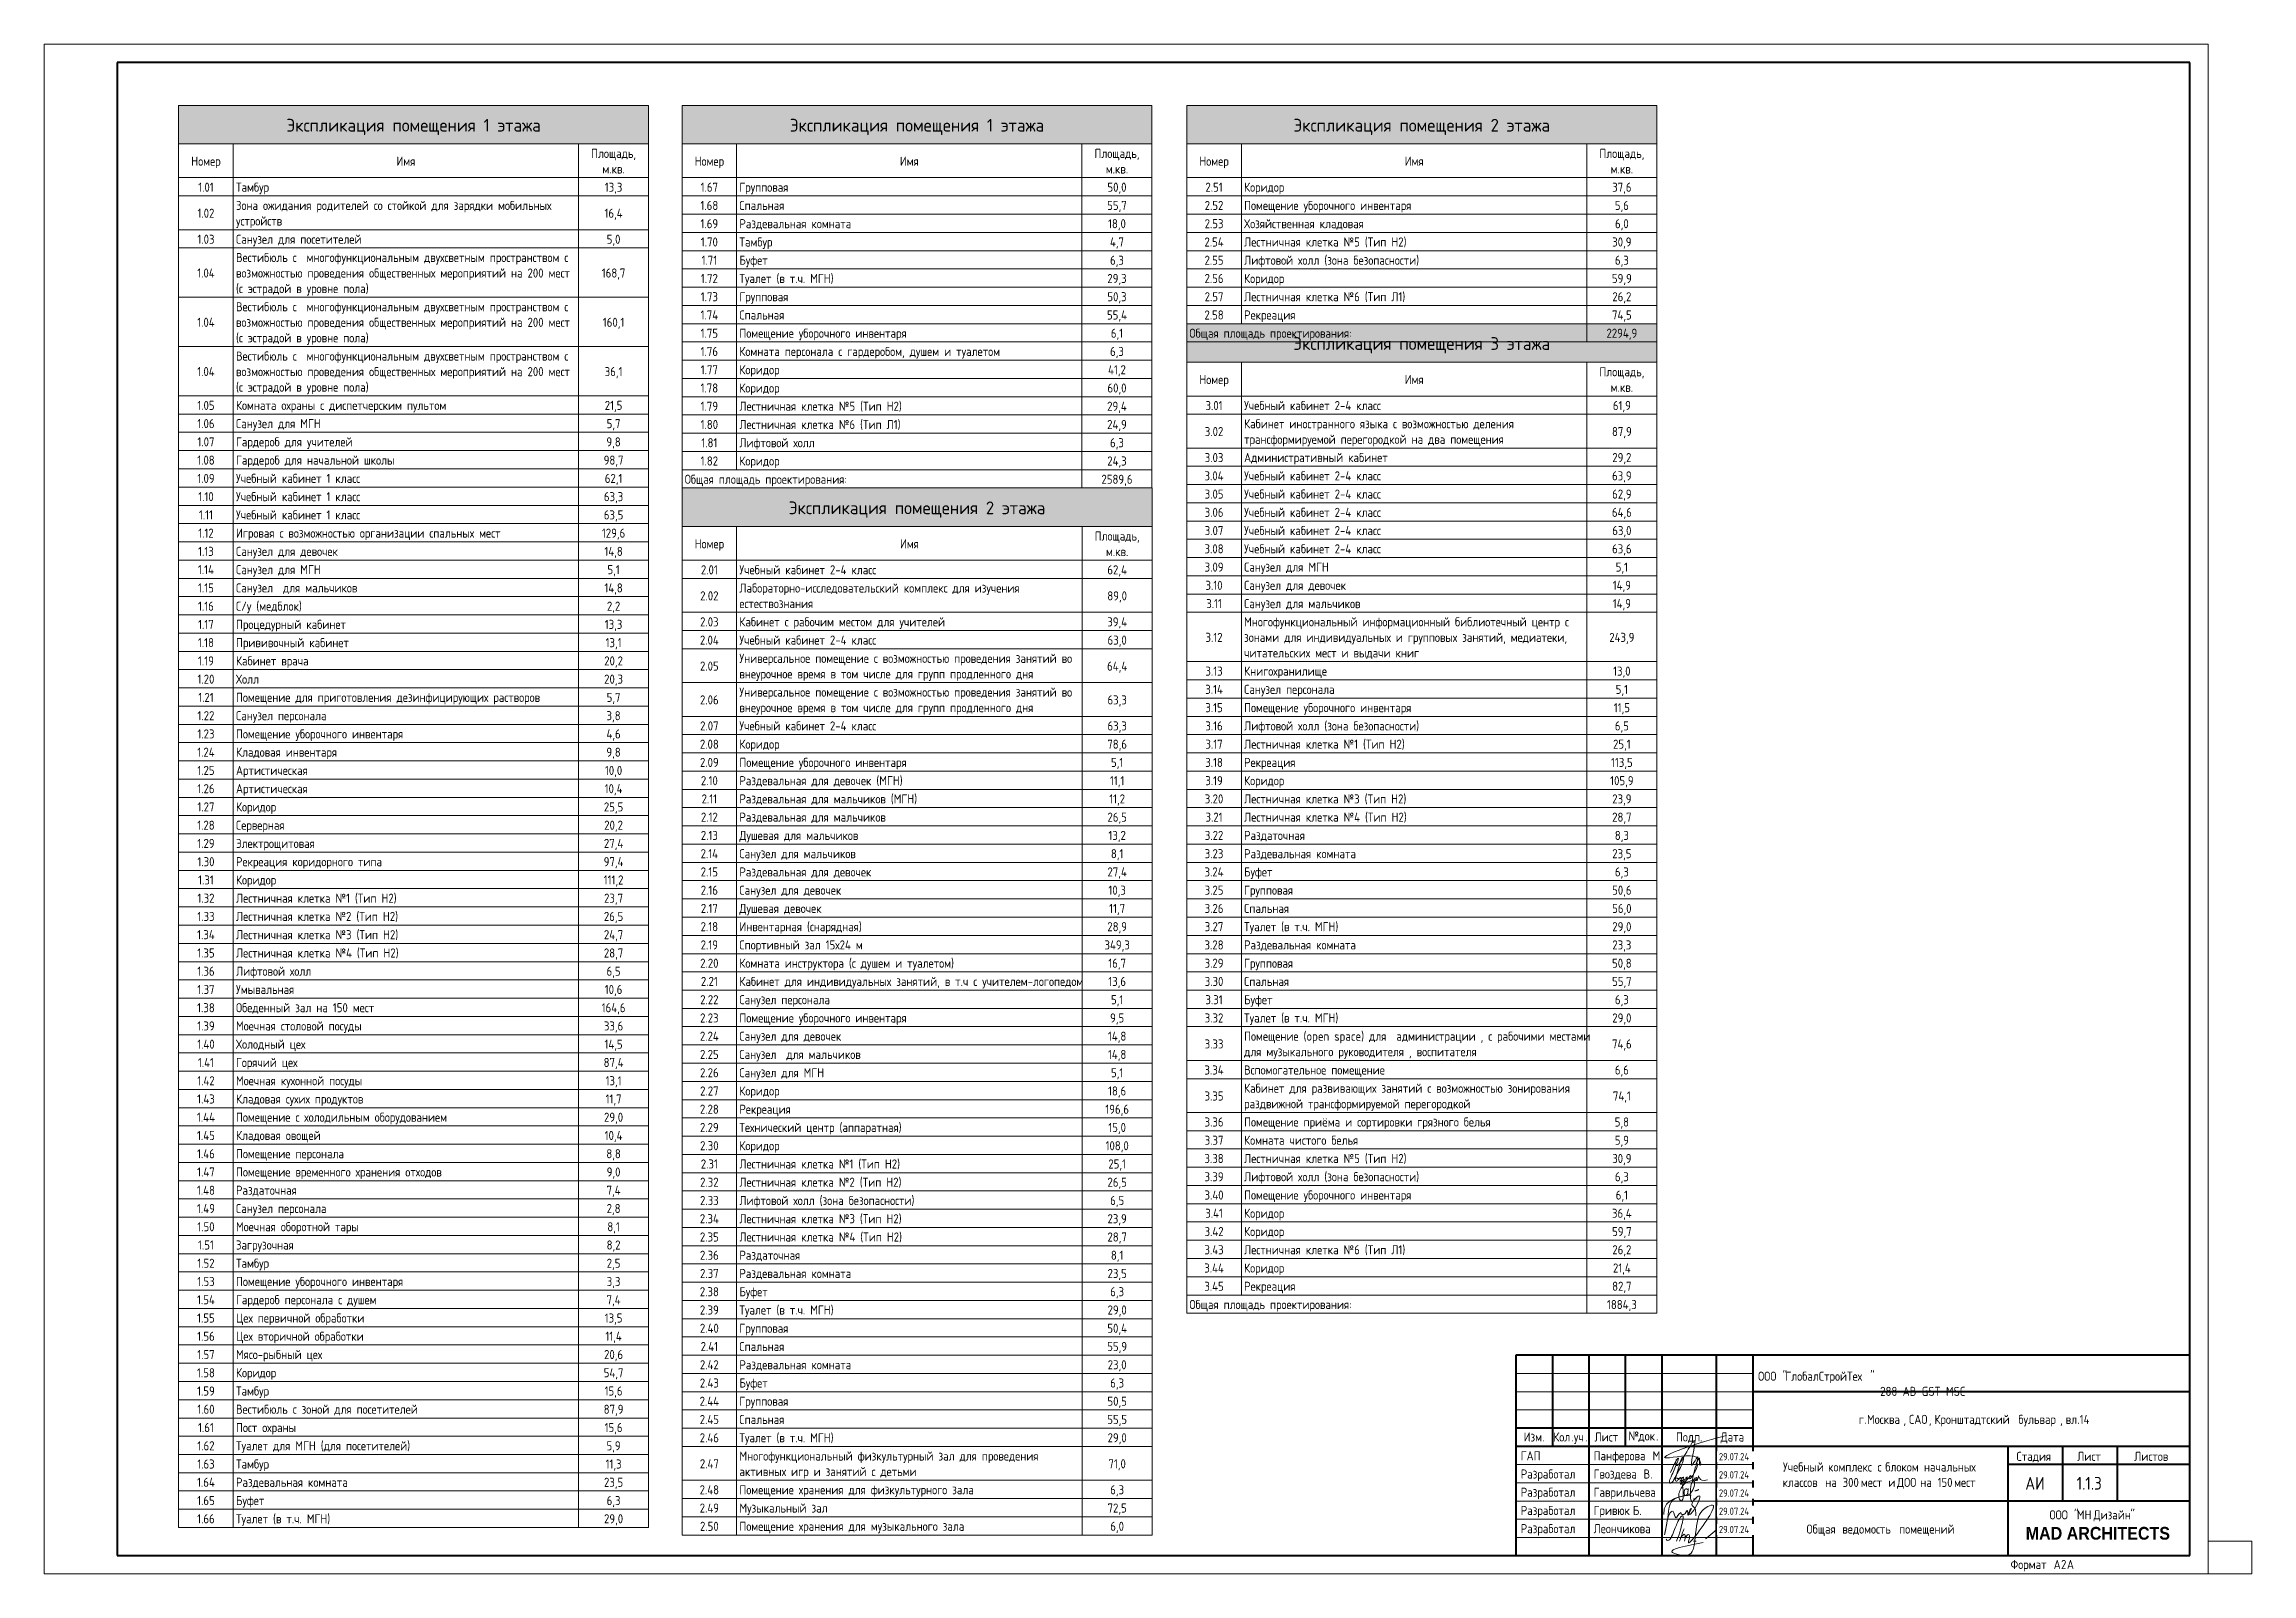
# Paper-space layout 'Layout1' of a CAD drawing. Header units: millimetres. Extents: x -594 to 12, y 0 to 420.
import ezdxf

# ---------------------------------------------------------------- set-up
doc = ezdxf.new("R2010")
doc.units = ezdxf.units.MM
doc.linetypes.add('Скрыто', pattern=[7.14375, 4.7625, -2.38125])
for name, color, linetype, lineweight in [('A-ANNO-NOTE', 7, 'Continuous', 9), ('A-DETL', 7, 'Continuous', 9), ('G-ANNO-LEGN', 7, 'Continuous', 9), ('G-ANNO-SCHD', 7, 'Continuous', 9), ('G-ANNO-TTLB', 7, 'Скрыто', 9)]:
    doc.layers.add(name, color=color, linetype=linetype, lineweight=lineweight)
doc.styles.add('Arial_B', font='', dxfattribs={"width": 0.9, "height": 3.5})
doc.styles.add('GOST Common', font='GOST_Common.ttf', dxfattribs={"width": 0.9, "height": 2.5})
doc.styles.add('GOST Common_1', font='GOST_Common.ttf', dxfattribs={"width": 0.9, "height": 3.5})
doc.styles.add('GOST Common_2', font='GOST_Common.ttf', dxfattribs={"width": 0.9, "height": 2})
doc.styles.add('GOST Common_3', font='GOST_Common.ttf', dxfattribs={"height": 3.5})
doc.styles.get('Arial_B').set_extended_font_data('Arial', bold=True)

psp = doc.layouts.get("Layout1")

# ---------------------------------------------------------------- texts
at = {"layer": 'G-ANNO-SCHD', "line_spacing_factor": 1.022761}
for s, insert, char_height, width, attachment_point, style in [('Экспликация помещения 1 этажа', (-492.59, 399.49), 3.5, 85.4003, 2, 'GOST Common_3'), ('Экспликация помещения 1 этажа', (-354.41, 399.49), 3.5, 85.4003, 2, 'GOST Common_3'), ('Экспликация помещения 2 этажа', (-215.86, 399.49), 3.5, 86.245, 2, 'GOST Common_3'), ('Номер', (-549.59, 389.11), 2.5, 9.896, 2, 'GOST Common'), ('Имя', (-494.7, 389.11), 2.5, 6.1548, 2, 'GOST Common'), ('Площадь,\\Pм.кв.', (-437.7, 391.24), 2.5, 15.3871, 2, 'GOST Common'), ('Номер', (-411.41, 389.11), 2.5, 9.896, 2, 'GOST Common'), ('Имя', (-356.52, 389.11), 2.5, 6.1548, 2, 'GOST Common'), ('Площадь,\\Pм.кв.', (-299.52, 391.24), 2.5, 15.3871, 2, 'GOST Common'), ('Номер', (-272.87, 389.11), 2.5, 9.896, 2, 'GOST Common'), ('Имя', (-217.94, 389.11), 2.5, 6.1548, 2, 'GOST Common'), ('Площадь,\\Pм.кв.', (-160.93, 391.24), 2.5, 15.3871, 2, 'GOST Common'), ('1.01', (-549.59, 381.97), 2.5, 5.4006, 2, 'GOST Common'), ('Тамбур', (-541.34, 381.97), 2.5, 12.0381, 1, 'GOST Common'), ('13,3', (-437.7, 381.97), 2.5, 6.0341, 2, 'GOST Common'), ('1.67', (-411.41, 381.97), 2.5, 5.9135, 2, 'GOST Common'), ('Групповая', (-403.16, 381.97), 2.5, 17.1068, 1, 'GOST Common'), ('50,0', (-299.52, 381.97), 2.5, 6.5471, 2, 'GOST Common'), ('2.51', (-272.87, 381.97), 2.5, 5.9135, 2, 'GOST Common'), ('Коридор', (-264.62, 381.97), 2.5, 13.3656, 1, 'GOST Common'), ('37,6', (-160.93, 381.97), 2.5, 6.5471, 2, 'GOST Common'), ('Зона ожидания родителей со стойкой для зарядки мобильных\\Pустройств', (-541.34, 376.96), 2.5, 100.7401, 1, 'GOST Common'), ('1.68', (-411.41, 376.96), 2.5, 5.9135, 2, 'GOST Common'), ('Спальная', (-403.16, 376.96), 2.5, 15.5078, 1, 'GOST Common'), ('55,7', (-299.52, 376.96), 2.5, 6.5471, 2, 'GOST Common'), ('2.52', (-272.87, 376.96), 2.5, 6.4264, 2, 'GOST Common'), ('Помещение уборочного инвентаря', (-264.62, 376.96), 2.5, 56.4193, 1, 'GOST Common'), ('5,6', (-160.93, 376.96), 2.5, 4.6765, 2, 'GOST Common'), ('1.02', (-549.59, 374.83), 2.5, 5.9135, 2, 'GOST Common'), ('16,4', (-437.7, 374.83), 2.5, 6.3057, 2, 'GOST Common'), ('1.69', (-411.41, 371.95), 2.5, 5.9135, 2, 'GOST Common'), ('Раздевальная комната', (-403.16, 371.95), 2.5, 38.7996, 1, 'GOST Common'), ('18,0', (-299.52, 371.95), 2.5, 6.0341, 2, 'GOST Common'), ('2.53', (-272.87, 371.95), 2.5, 6.4264, 2, 'GOST Common'), ('Хозяйственная кладовая', (-264.62, 371.95), 2.5, 41.7563, 1, 'GOST Common'), ('6,0', (-160.93, 371.95), 2.5, 4.6765, 2, 'GOST Common'), ('1.03', (-549.59, 367.68), 2.5, 5.9135, 2, 'GOST Common'), ('Санузел для посетителей', (-541.34, 367.68), 2.5, 42.1485, 1, 'GOST Common'), ('5,0', (-437.7, 367.68), 2.5, 4.6765, 2, 'GOST Common'), ('1.70', (-411.41, 366.93), 2.5, 5.9135, 2, 'GOST Common'), ('Тамбур', (-403.16, 366.93), 2.5, 12.0381, 1, 'GOST Common'), ('4,7', (-299.52, 366.93), 2.5, 4.948, 2, 'GOST Common'), ('2.54', (-272.87, 366.93), 2.5, 6.6979, 2, 'GOST Common'), ('Лестничная клетка №5 (Тип Н2)', (-264.62, 366.93), 2.5, 52.4971, 1, 'GOST Common'), ('30,9', (-160.93, 366.93), 2.5, 6.5471, 2, 'GOST Common'), ('1.04', (-549.59, 358.41), 2.5, 6.185, 2, 'GOST Common'), ('Вестибюль с  многофункциональным двухсветным пространством с\\Pвозможностью проведения общественных мероприятий на 200 мест\\P(с эстрадой в уровне пола)', (-541.34, 362.67), 2.5, 111.0887, 1, 'GOST Common'), ('168,7', (-437.7, 358.41), 2.5, 7.9047, 2, 'GOST Common'), ('1.71', (-411.41, 361.92), 2.5, 5.4006, 2, 'GOST Common'), ('Буфет', (-403.16, 361.92), 2.5, 10.7106, 1, 'GOST Common'), ('6,3', (-299.52, 361.92), 2.5, 4.6765, 2, 'GOST Common'), ('2.55', (-272.87, 361.92), 2.5, 6.4264, 2, 'GOST Common'), ('Лифтовой холл (зона безопасности)', (-264.62, 361.92), 2.5, 59.0743, 1, 'GOST Common'), ('6,3', (-160.93, 361.92), 2.5, 4.6765, 2, 'GOST Common'), ('1.73', (-411.41, 351.9), 2.5, 5.9135, 2, 'GOST Common'), ('1.72', (-411.41, 356.91), 2.5, 5.9135, 2, 'GOST Common'), ('Туалет (в т.ч. МГН)', (-403.16, 356.91), 2.5, 31.4983, 1, 'GOST Common'), ('Групповая', (-403.16, 351.9), 2.5, 17.1068, 1, 'GOST Common'), ('29,3', (-299.52, 356.91), 2.5, 6.5471, 2, 'GOST Common'), ('50,3', (-299.52, 351.9), 2.5, 6.5471, 2, 'GOST Common'), ('2.56', (-272.87, 356.91), 2.5, 6.4264, 2, 'GOST Common'), ('2.57', (-272.87, 351.9), 2.5, 6.4264, 2, 'GOST Common'), ('Лестничная клетка №6 (Тип Л1)', (-264.62, 351.9), 2.5, 51.9842, 1, 'GOST Common'), ('Коридор', (-264.62, 356.91), 2.5, 13.3656, 1, 'GOST Common'), ('59,9', (-160.93, 356.91), 2.5, 6.5471, 2, 'GOST Common'), ('26,2', (-160.93, 351.9), 2.5, 6.5471, 2, 'GOST Common'), ('Вестибюль с  многофункциональным двухсветным пространством с\\Pвозможностью проведения общественных мероприятий на 200 мест\\P(с эстрадой в уровне пола)', (-541.34, 349.14), 2.5, 111.0887, 1, 'GOST Common'), ('1.74', (-411.41, 346.89), 2.5, 6.185, 2, 'GOST Common'), ('Спальная', (-403.16, 346.89), 2.5, 15.5078, 1, 'GOST Common'), ('55,4', (-299.52, 346.89), 2.5, 6.8186, 2, 'GOST Common'), ('2.58', (-272.87, 346.89), 2.5, 6.4264, 2, 'GOST Common'), ('Рекреация', (-264.62, 346.89), 2.5, 17.6499, 1, 'GOST Common'), ('74,5', (-160.93, 346.89), 2.5, 6.8186, 2, 'GOST Common'), ('1.04', (-549.59, 344.88), 2.5, 6.185, 2, 'GOST Common'), ('160,1', (-437.7, 344.88), 2.5, 7.3918, 2, 'GOST Common'), ('1.75', (-411.41, 341.88), 2.5, 5.9135, 2, 'GOST Common'), ('Помещение уборочного инвентаря', (-403.16, 341.88), 2.5, 56.4193, 1, 'GOST Common'), ('6,1', (-299.52, 341.88), 2.5, 4.1636, 2, 'GOST Common'), ('Общая площадь проектирования:', (-279.62, 341.88), 2.5, 54.5789, 1, 'GOST Common'), ('Экспликация помещения 3 этажа', (-215.86, 339.55), 3.5, 86.245, 2, 'GOST Common_3'), ('2294,9', (-160.93, 341.88), 2.5, 10.5598, 2, 'GOST Common'), ('Вестибюль с  многофункциональным двухсветным пространством с\\Pвозможностью проведения общественных мероприятий на 200 мест\\P(с эстрадой в уровне пола)', (-541.34, 335.6), 2.5, 111.0887, 1, 'GOST Common'), ('1.76', (-411.41, 336.87), 2.5, 5.9135, 2, 'GOST Common'), ('Комната персонала с гардеробом, душем и туалетом', (-403.16, 336.87), 2.5, 87.9176, 1, 'GOST Common'), ('6,3', (-299.52, 336.87), 2.5, 4.6765, 2, 'GOST Common'), ('1.04', (-549.59, 331.34), 2.5, 6.185, 2, 'GOST Common'), ('36,1', (-437.7, 331.34), 2.5, 6.0341, 2, 'GOST Common'), ('1.77', (-411.41, 331.85), 2.5, 5.9135, 2, 'GOST Common'), ('Коридор', (-403.16, 331.85), 2.5, 13.3656, 1, 'GOST Common'), ('41,2', (-299.52, 331.85), 2.5, 6.3057, 2, 'GOST Common'), ('Номер', (-272.87, 329.16), 2.5, 9.896, 2, 'GOST Common'), ('Имя', (-217.94, 329.16), 2.5, 6.1548, 2, 'GOST Common'), ('Площадь,\\Pм.кв.', (-160.93, 331.29), 2.5, 15.3871, 2, 'GOST Common'), ('1.05', (-549.59, 322.07), 2.5, 5.9135, 2, 'GOST Common'), ('Комната охраны с диспетчерским пультом', (-541.34, 322.07), 2.5, 70.4185, 1, 'GOST Common'), ('21,5', (-437.7, 322.07), 2.5, 6.0341, 2, 'GOST Common'), ('1.78', (-411.41, 326.84), 2.5, 5.9135, 2, 'GOST Common'), ('1.79', (-411.41, 321.83), 2.5, 5.9135, 2, 'GOST Common'), ('Лестничная клетка №5 (Тип Н2)', (-403.16, 321.83), 2.5, 52.4971, 1, 'GOST Common'), ('Коридор', (-403.16, 326.84), 2.5, 13.3656, 1, 'GOST Common'), ('29,4', (-299.52, 321.83), 2.5, 6.8186, 2, 'GOST Common'), ('60,0', (-299.52, 326.84), 2.5, 6.5471, 2, 'GOST Common'), ('3.01', (-272.87, 322.02), 2.5, 5.9135, 2, 'GOST Common'), ('Учебный кабинет 2-4 класс', (-264.62, 322.02), 2.5, 45.3768, 1, 'GOST Common'), ('61,9', (-160.93, 322.02), 2.5, 6.0341, 2, 'GOST Common'), ('1.06', (-549.59, 317.06), 2.5, 5.9135, 2, 'GOST Common'), ('Санузел для МГН', (-541.34, 317.06), 2.5, 27.1537, 1, 'GOST Common'), ('5,7', (-437.7, 317.06), 2.5, 4.6765, 2, 'GOST Common'), ('1.80', (-411.41, 316.82), 2.5, 5.9135, 2, 'GOST Common'), ('Лестничная клетка №6 (Тип Л1)', (-403.16, 316.82), 2.5, 51.9842, 1, 'GOST Common'), ('24,9', (-299.52, 316.82), 2.5, 6.8186, 2, 'GOST Common'), ('Кабинет иностранного языка с возможностью деления\\Pтрансформируемой перегородкой на два помещения', (-264.62, 317.01), 2.5, 90.2407, 1, 'GOST Common'), ('1.07', (-549.59, 312.05), 2.5, 5.9135, 2, 'GOST Common'), ('Гардероб для учителей', (-541.34, 312.05), 2.5, 38.2263, 1, 'GOST Common'), ('9,8', (-437.7, 312.05), 2.5, 4.6765, 2, 'GOST Common'), ('1.81', (-411.41, 311.81), 2.5, 5.4006, 2, 'GOST Common'), ('Лифтовой холл', (-403.16, 311.81), 2.5, 24.74, 1, 'GOST Common'), ('6,3', (-299.52, 311.81), 2.5, 4.6765, 2, 'GOST Common'), ('3.02', (-272.87, 314.88), 2.5, 6.4264, 2, 'GOST Common'), ('87,9', (-160.93, 314.88), 2.5, 6.5471, 2, 'GOST Common'), ('1.08', (-549.59, 307.03), 2.5, 5.9135, 2, 'GOST Common'), ('Гардероб для начальной школы', (-541.34, 307.03), 2.5, 51.1998, 1, 'GOST Common'), ('98,7', (-437.7, 307.03), 2.5, 6.5471, 2, 'GOST Common'), ('1.82', (-411.41, 306.8), 2.5, 5.9135, 2, 'GOST Common'), ('Коридор', (-403.16, 306.8), 2.5, 13.3656, 1, 'GOST Common'), ('24,3', (-299.52, 306.8), 2.5, 6.8186, 2, 'GOST Common'), ('3.03', (-272.87, 307.74), 2.5, 6.4264, 2, 'GOST Common'), ('Административный кабинет', (-264.62, 307.74), 2.5, 46.9759, 1, 'GOST Common'), ('29,2', (-160.93, 307.74), 2.5, 6.5471, 2, 'GOST Common'), ('1.09', (-549.59, 302.02), 2.5, 5.9135, 2, 'GOST Common'), ('1.10', (-549.59, 297.01), 2.5, 5.4006, 2, 'GOST Common'), ('Учебный кабинет 1 класс', (-541.34, 302.02), 2.5, 40.8512, 1, 'GOST Common'), ('Учебный кабинет 1 класс', (-541.34, 297.01), 2.5, 40.8512, 1, 'GOST Common'), ('63,3', (-437.7, 297.01), 2.5, 6.5471, 2, 'GOST Common'), ('62,1', (-437.7, 302.02), 2.5, 6.0341, 2, 'GOST Common'), ('Общая площадь проектирования:', (-418.16, 301.78), 2.5, 54.5789, 1, 'GOST Common'), ('2589,6', (-299.52, 301.78), 2.5, 10.2882, 2, 'GOST Common'), ('3.04', (-272.87, 302.72), 2.5, 6.6979, 2, 'GOST Common'), ('3.05', (-272.87, 297.71), 2.5, 6.4264, 2, 'GOST Common'), ('Учебный кабинет 2-4 класс', (-264.62, 302.72), 2.5, 45.3768, 1, 'GOST Common'), ('Учебный кабинет 2-4 класс', (-264.62, 297.71), 2.5, 45.3768, 1, 'GOST Common'), ('63,9', (-160.93, 302.72), 2.5, 6.5471, 2, 'GOST Common'), ('62,9', (-160.93, 297.71), 2.5, 6.5471, 2, 'GOST Common'), ('1.11', (-549.59, 292), 2.5, 4.8877, 2, 'GOST Common'), ('Учебный кабинет 1 класс', (-541.34, 292), 2.5, 40.8512, 1, 'GOST Common'), ('63,5', (-437.7, 292), 2.5, 6.5471, 2, 'GOST Common'), ('Экспликация помещения 2 этажа', (-354.4, 294.44), 3.5, 86.245, 2, 'GOST Common_3'), ('3.06', (-272.87, 292.7), 2.5, 6.4264, 2, 'GOST Common'), ('Учебный кабинет 2-4 класс', (-264.62, 292.7), 2.5, 45.3768, 1, 'GOST Common'), ('64,6', (-160.93, 292.7), 2.5, 6.8186, 2, 'GOST Common'), ('1.12', (-549.59, 286.99), 2.5, 5.4006, 2, 'GOST Common'), ('Игровая с возможностью организации спальных мест', (-541.34, 286.99), 2.5, 88.4003, 1, 'GOST Common'), ('129,6', (-437.7, 286.99), 2.5, 7.9047, 2, 'GOST Common'), ('Площадь,\\Pм.кв.', (-299.47, 286.19), 2.5, 15.3871, 2, 'GOST Common'), ('3.07', (-272.87, 287.69), 2.5, 6.4264, 2, 'GOST Common'), ('Учебный кабинет 2-4 класс', (-264.62, 287.69), 2.5, 45.3768, 1, 'GOST Common'), ('63,0', (-160.93, 287.69), 2.5, 6.5471, 2, 'GOST Common'), ('1.13', (-549.59, 281.98), 2.5, 5.4006, 2, 'GOST Common'), ('Санузел для девочек', (-541.34, 281.98), 2.5, 33.8214, 1, 'GOST Common'), ('14,8', (-437.7, 281.98), 2.5, 6.3057, 2, 'GOST Common'), ('Номер', (-411.41, 284.06), 2.5, 9.896, 2, 'GOST Common'), ('Имя', (-356.48, 284.06), 2.5, 6.1548, 2, 'GOST Common'), ('3.08', (-272.87, 282.68), 2.5, 6.4264, 2, 'GOST Common'), ('Учебный кабинет 2-4 класс', (-264.62, 282.68), 2.5, 45.3768, 1, 'GOST Common'), ('63,6', (-160.93, 282.68), 2.5, 6.5471, 2, 'GOST Common'), ('1.14', (-549.59, 276.97), 2.5, 5.6721, 2, 'GOST Common'), ('Санузел для МГН', (-541.34, 276.97), 2.5, 27.1537, 1, 'GOST Common'), ('5,1', (-437.7, 276.97), 2.5, 4.1636, 2, 'GOST Common'), ('2.01', (-411.41, 276.92), 2.5, 5.9135, 2, 'GOST Common'), ('Учебный кабинет 2-4 класс', (-403.16, 276.92), 2.5, 45.3768, 1, 'GOST Common'), ('62,4', (-299.47, 276.92), 2.5, 6.8186, 2, 'GOST Common'), ('3.09', (-272.87, 277.67), 2.5, 6.4264, 2, 'GOST Common'), ('Санузел для МГН', (-264.62, 277.67), 2.5, 27.1537, 1, 'GOST Common'), ('5,1', (-160.93, 277.67), 2.5, 4.1636, 2, 'GOST Common'), ('1.15', (-549.59, 271.95), 2.5, 5.4006, 2, 'GOST Common'), ('1.16', (-549.59, 266.94), 2.5, 5.4006, 2, 'GOST Common'), ('Санузел  для мальчиков', (-541.34, 271.95), 2.5, 39.041, 1, 'GOST Common'), ('С/у (медблок)', (-541.34, 266.94), 2.5, 22.085, 1, 'GOST Common'), ('14,8', (-437.7, 271.95), 2.5, 6.3057, 2, 'GOST Common'), ('2,2', (-437.7, 266.94), 2.5, 4.6765, 2, 'GOST Common'), ('2.02', (-411.41, 269.77), 2.5, 6.4264, 2, 'GOST Common'), ('Лабораторно-исследовательский комплекс для изучения\\Pестествознания', (-403.16, 271.91), 2.5, 93.9517, 1, 'GOST Common'), ('89,0', (-299.47, 269.77), 2.5, 6.5471, 2, 'GOST Common'), ('3.10', (-272.87, 272.66), 2.5, 5.9135, 2, 'GOST Common'), ('3.11', (-272.87, 267.64), 2.5, 5.4006, 2, 'GOST Common'), ('Санузел для девочек', (-264.62, 272.66), 2.5, 33.8214, 1, 'GOST Common'), ('Санузел для мальчиков', (-264.62, 267.64), 2.5, 38.1057, 1, 'GOST Common'), ('14,9', (-160.93, 272.66), 2.5, 6.3057, 2, 'GOST Common'), ('14,9', (-160.93, 267.64), 2.5, 6.3057, 2, 'GOST Common'), ('1.17', (-549.59, 261.93), 2.5, 5.4006, 2, 'GOST Common'), ('Процедурный кабинет', (-541.34, 261.93), 2.5, 36.2351, 1, 'GOST Common'), ('13,3', (-437.7, 261.93), 2.5, 6.0341, 2, 'GOST Common'), ('2.03', (-411.41, 262.63), 2.5, 6.4264, 2, 'GOST Common'), ('Кабинет с рабочим местом для учителей', (-403.16, 262.63), 2.5, 67.3109, 1, 'GOST Common'), ('39,4', (-299.47, 262.63), 2.5, 6.8186, 2, 'GOST Common'), ('Многофункциональный информационный библиотечный центр с\\Pзонами для индивидуальных и групповых занятий, медиатеки,\\Pчитательских мест и выдачи книг', (-264.62, 262.63), 2.5, 104.0589, 1, 'GOST Common'), ('1.18', (-549.59, 256.92), 2.5, 5.4006, 2, 'GOST Common'), ('Прививочный кабинет', (-541.34, 256.92), 2.5, 35.9635, 1, 'GOST Common'), ('13,1', (-437.7, 256.92), 2.5, 5.5212, 2, 'GOST Common'), ('2.04', (-411.41, 257.62), 2.5, 6.6979, 2, 'GOST Common'), ('Учебный кабинет 2-4 класс', (-403.16, 257.62), 2.5, 45.3768, 1, 'GOST Common'), ('63,0', (-299.47, 257.62), 2.5, 6.5471, 2, 'GOST Common'), ('3.12', (-272.87, 258.37), 2.5, 5.9135, 2, 'GOST Common'), ('243,9', (-160.93, 258.37), 2.5, 8.6892, 2, 'GOST Common'), ('1.19', (-549.59, 251.91), 2.5, 5.4006, 2, 'GOST Common'), ('Кабинет врача', (-541.34, 251.91), 2.5, 25.0116, 1, 'GOST Common'), ('20,2', (-437.7, 251.91), 2.5, 6.5471, 2, 'GOST Common'), ('2.05', (-411.41, 250.48), 2.5, 6.4264, 2, 'GOST Common'), ('Универсальное помещение с возможностью проведения занятий во\\Pвнеурочное время в том числе для групп продленного дня', (-403.16, 252.61), 2.5, 109.8819, 1, 'GOST Common'), ('64,4', (-299.47, 250.48), 2.5, 7.0901, 2, 'GOST Common'), ('3.13', (-272.87, 249.1), 2.5, 5.9135, 2, 'GOST Common'), ('Книгохранилище', (-264.62, 249.1), 2.5, 27.5459, 1, 'GOST Common'), ('13,0', (-160.93, 249.1), 2.5, 6.0341, 2, 'GOST Common'), ('1.20', (-549.59, 246.9), 2.5, 5.9135, 2, 'GOST Common'), ('Холл', (-541.34, 246.9), 2.5, 8.0254, 1, 'GOST Common'), ('20,3', (-437.7, 246.9), 2.5, 6.5471, 2, 'GOST Common'), ('Универсальное помещение с возможностью проведения занятий во\\Pвнеурочное время в том числе для групп продленного дня', (-403.16, 243.34), 2.5, 109.8819, 1, 'GOST Common'), ('3.14', (-272.87, 244.09), 2.5, 6.185, 2, 'GOST Common'), ('Санузел персонала', (-264.62, 244.09), 2.5, 31.3172, 1, 'GOST Common'), ('5,1', (-160.93, 244.09), 2.5, 4.1636, 2, 'GOST Common'), ('1.22', (-549.59, 236.87), 2.5, 5.9135, 2, 'GOST Common'), ('1.21', (-549.59, 241.89), 2.5, 5.4006, 2, 'GOST Common'), ('Санузел персонала', (-541.34, 236.87), 2.5, 31.3172, 1, 'GOST Common'), ('Помещение для приготовления дезинфицирующих растворов', (-541.34, 241.89), 2.5, 99.8048, 1, 'GOST Common'), ('3,8', (-437.7, 236.87), 2.5, 4.6765, 2, 'GOST Common'), ('5,7', (-437.7, 241.89), 2.5, 4.6765, 2, 'GOST Common'), ('2.06', (-411.41, 241.21), 2.5, 6.4264, 2, 'GOST Common'), ('63,3', (-299.47, 241.21), 2.5, 6.5471, 2, 'GOST Common'), ('3.15', (-272.87, 239.07), 2.5, 5.9135, 2, 'GOST Common'), ('Помещение уборочного инвентаря', (-264.62, 239.07), 2.5, 56.4193, 1, 'GOST Common'), ('11,5', (-160.93, 239.07), 2.5, 5.5212, 2, 'GOST Common'), ('1.23', (-549.59, 231.86), 2.5, 5.9135, 2, 'GOST Common'), ('Помещение уборочного инвентаря', (-541.34, 231.86), 2.5, 56.4193, 1, 'GOST Common'), ('4,6', (-437.7, 231.86), 2.5, 4.948, 2, 'GOST Common'), ('2.07', (-411.41, 234.06), 2.5, 6.4264, 2, 'GOST Common'), ('Учебный кабинет 2-4 класс', (-403.16, 234.06), 2.5, 45.3768, 1, 'GOST Common'), ('63,3', (-299.47, 234.06), 2.5, 6.5471, 2, 'GOST Common'), ('3.16', (-272.87, 234.06), 2.5, 5.9135, 2, 'GOST Common'), ('Лифтовой холл (зона безопасности)', (-264.62, 234.06), 2.5, 59.0743, 1, 'GOST Common'), ('6,5', (-160.93, 234.06), 2.5, 4.6765, 2, 'GOST Common'), ('1.24', (-549.59, 226.85), 2.5, 6.185, 2, 'GOST Common'), ('Кладовая инвентаря', (-541.34, 226.85), 2.5, 34.3645, 1, 'GOST Common'), ('9,8', (-437.7, 226.85), 2.5, 4.6765, 2, 'GOST Common'), ('2.08', (-411.41, 229.05), 2.5, 6.4264, 2, 'GOST Common'), ('Коридор', (-403.16, 229.05), 2.5, 13.3656, 1, 'GOST Common'), ('78,6', (-299.47, 229.05), 2.5, 6.5471, 2, 'GOST Common'), ('3.17', (-272.87, 229.05), 2.5, 5.9135, 2, 'GOST Common'), ('Лестничная клетка №1 (Тип Н2)', (-264.62, 229.05), 2.5, 51.9842, 1, 'GOST Common'), ('25,1', (-160.93, 229.05), 2.5, 6.0341, 2, 'GOST Common'), ('1.25', (-549.59, 221.84), 2.5, 5.9135, 2, 'GOST Common'), ('Артистическая', (-541.34, 221.84), 2.5, 25.7356, 1, 'GOST Common'), ('10,0', (-437.7, 221.84), 2.5, 6.0341, 2, 'GOST Common'), ('2.09', (-411.41, 224.04), 2.5, 6.4264, 2, 'GOST Common'), ('2.10', (-411.41, 219.03), 2.5, 5.9135, 2, 'GOST Common'), ('Помещение уборочного инвентаря', (-403.16, 224.04), 2.5, 56.4193, 1, 'GOST Common'), ('Раздевальная для девочек (МГН)', (-403.16, 219.03), 2.5, 53.5229, 1, 'GOST Common'), ('11,1', (-299.47, 219.03), 2.5, 5.0083, 2, 'GOST Common'), ('5,1', (-299.47, 224.04), 2.5, 4.1636, 2, 'GOST Common'), ('3.18', (-272.87, 224.04), 2.5, 5.9135, 2, 'GOST Common'), ('3.19', (-272.87, 219.03), 2.5, 5.9135, 2, 'GOST Common'), ('Рекреация', (-264.62, 224.04), 2.5, 17.6499, 1, 'GOST Common'), ('Коридор', (-264.62, 219.03), 2.5, 13.3656, 1, 'GOST Common'), ('105,9', (-160.93, 219.03), 2.5, 7.9047, 2, 'GOST Common'), ('113,5', (-160.93, 224.04), 2.5, 7.3918, 2, 'GOST Common'), ('1.26', (-549.59, 216.83), 2.5, 5.9135, 2, 'GOST Common'), ('Артистическая', (-541.34, 216.83), 2.5, 25.7356, 1, 'GOST Common'), ('10,4', (-437.7, 216.83), 2.5, 6.3057, 2, 'GOST Common'), ('2.11', (-411.41, 214.02), 2.5, 5.4006, 2, 'GOST Common'), ('Раздевальная для мальчиков (МГН)', (-403.16, 214.02), 2.5, 57.8072, 1, 'GOST Common'), ('11,2', (-299.47, 214.02), 2.5, 5.5212, 2, 'GOST Common'), ('3.20', (-272.87, 214.02), 2.5, 6.4264, 2, 'GOST Common'), ('Лестничная клетка №3 (Тип Н2)', (-264.62, 214.02), 2.5, 52.4971, 1, 'GOST Common'), ('23,9', (-160.93, 214.02), 2.5, 6.5471, 2, 'GOST Common'), ('1.28', (-549.59, 206.8), 2.5, 5.9135, 2, 'GOST Common'), ('1.27', (-549.59, 211.82), 2.5, 5.9135, 2, 'GOST Common'), ('Серверная', (-541.34, 206.8), 2.5, 17.1068, 1, 'GOST Common'), ('Коридор', (-541.34, 211.82), 2.5, 13.3656, 1, 'GOST Common'), ('25,5', (-437.7, 211.82), 2.5, 6.5471, 2, 'GOST Common'), ('20,2', (-437.7, 206.8), 2.5, 6.5471, 2, 'GOST Common'), ('2.12', (-411.41, 209.01), 2.5, 5.9135, 2, 'GOST Common'), ('Раздевальная для мальчиков', (-403.16, 209.01), 2.5, 48.2732, 1, 'GOST Common'), ('26,5', (-299.47, 209.01), 2.5, 6.5471, 2, 'GOST Common'), ('3.21', (-272.87, 209.01), 2.5, 5.9135, 2, 'GOST Common'), ('Лестничная клетка №4 (Тип Н2)', (-264.62, 209.01), 2.5, 52.7686, 1, 'GOST Common'), ('28,7', (-160.93, 209.01), 2.5, 6.5471, 2, 'GOST Common'), ('1.29', (-549.59, 201.79), 2.5, 5.9135, 2, 'GOST Common'), ('Электрощитовая', (-541.34, 201.79), 2.5, 28.632, 1, 'GOST Common'), ('27,4', (-437.7, 201.79), 2.5, 6.8186, 2, 'GOST Common'), ('2.13', (-411.41, 203.99), 2.5, 5.9135, 2, 'GOST Common'), ('Душевая для мальчиков', (-403.16, 203.99), 2.5, 39.3125, 1, 'GOST Common'), ('13,2', (-299.47, 203.99), 2.5, 6.0341, 2, 'GOST Common'), ('3.22', (-272.87, 203.99), 2.5, 6.4264, 2, 'GOST Common'), ('Раздаточная', (-264.62, 203.99), 2.5, 22.085, 1, 'GOST Common'), ('8,3', (-160.93, 203.99), 2.5, 4.6765, 2, 'GOST Common'), ('1.30', (-549.59, 196.78), 2.5, 5.9135, 2, 'GOST Common'), ('Рекреация коридорного типа', (-541.34, 196.78), 2.5, 48.3939, 1, 'GOST Common'), ('97,4', (-437.7, 196.78), 2.5, 6.8186, 2, 'GOST Common'), ('2.14', (-411.41, 198.98), 2.5, 6.185, 2, 'GOST Common'), ('2.15', (-411.41, 193.97), 2.5, 5.9135, 2, 'GOST Common'), ('Санузел для мальчиков', (-403.16, 198.98), 2.5, 38.1057, 1, 'GOST Common'), ('Раздевальная для девочек', (-403.16, 193.97), 2.5, 43.989, 1, 'GOST Common'), ('27,4', (-299.47, 193.97), 2.5, 6.8186, 2, 'GOST Common'), ('8,1', (-299.47, 198.98), 2.5, 4.1636, 2, 'GOST Common'), ('3.24', (-272.87, 193.97), 2.5, 6.6979, 2, 'GOST Common'), ('3.23', (-272.87, 198.98), 2.5, 6.4264, 2, 'GOST Common'), ('Раздевальная комната', (-264.62, 198.98), 2.5, 38.7996, 1, 'GOST Common'), ('Буфет', (-264.62, 193.97), 2.5, 10.7106, 1, 'GOST Common'), ('23,5', (-160.93, 198.98), 2.5, 6.5471, 2, 'GOST Common'), ('6,3', (-160.93, 193.97), 2.5, 4.6765, 2, 'GOST Common'), ('1.31', (-549.59, 191.77), 2.5, 5.4006, 2, 'GOST Common'), ('Коридор', (-541.34, 191.77), 2.5, 13.3656, 1, 'GOST Common'), ('111,2', (-437.7, 191.77), 2.5, 6.8789, 2, 'GOST Common'), ('2.16', (-411.41, 188.96), 2.5, 5.9135, 2, 'GOST Common'), ('Санузел для девочек', (-403.16, 188.96), 2.5, 33.8214, 1, 'GOST Common'), ('10,3', (-299.47, 188.96), 2.5, 6.0341, 2, 'GOST Common'), ('3.25', (-272.87, 188.96), 2.5, 6.4264, 2, 'GOST Common'), ('Групповая', (-264.62, 188.96), 2.5, 17.1068, 1, 'GOST Common'), ('50,6', (-160.93, 188.96), 2.5, 6.5471, 2, 'GOST Common'), ('1.32', (-549.59, 186.76), 2.5, 5.9135, 2, 'GOST Common'), ('Лестничная клетка №1 (Тип Н2)', (-541.34, 186.76), 2.5, 51.9842, 1, 'GOST Common'), ('Лестничная клетка №2 (Тип Н2)', (-541.34, 181.75), 2.5, 52.4971, 1, 'GOST Common'), ('23,7', (-437.7, 186.76), 2.5, 6.5471, 2, 'GOST Common'), ('2.17', (-411.41, 183.95), 2.5, 5.9135, 2, 'GOST Common'), ('Душевая девочек', (-403.16, 183.95), 2.5, 28.4812, 1, 'GOST Common'), ('11,7', (-299.47, 183.95), 2.5, 5.5212, 2, 'GOST Common'), ('3.26', (-272.87, 183.95), 2.5, 6.4264, 2, 'GOST Common'), ('Спальная', (-264.62, 183.95), 2.5, 15.5078, 1, 'GOST Common'), ('56,0', (-160.93, 183.95), 2.5, 6.5471, 2, 'GOST Common'), ('1.34', (-549.59, 176.74), 2.5, 6.185, 2, 'GOST Common'), ('1.33', (-549.59, 181.75), 2.5, 5.9135, 2, 'GOST Common'), ('Лестничная клетка №3 (Тип Н2)', (-541.34, 176.74), 2.5, 52.4971, 1, 'GOST Common'), ('26,5', (-437.7, 181.75), 2.5, 6.5471, 2, 'GOST Common'), ('24,7', (-437.7, 176.74), 2.5, 6.8186, 2, 'GOST Common'), ('2.18', (-411.41, 178.94), 2.5, 5.9135, 2, 'GOST Common'), ('Инвентарная (снарядная)', (-403.16, 178.94), 2.5, 42.1787, 1, 'GOST Common'), ('28,9', (-299.47, 178.94), 2.5, 6.5471, 2, 'GOST Common'), ('3.27', (-272.87, 178.94), 2.5, 6.4264, 2, 'GOST Common'), ('Туалет (в т.ч. МГН)', (-264.62, 178.94), 2.5, 31.4983, 1, 'GOST Common'), ('29,0', (-160.93, 178.94), 2.5, 6.5471, 2, 'GOST Common'), ('1.35', (-549.59, 171.72), 2.5, 5.9135, 2, 'GOST Common'), ('Лестничная клетка №4 (Тип Н2)', (-541.34, 171.72), 2.5, 52.7686, 1, 'GOST Common'), ('28,7', (-437.7, 171.72), 2.5, 6.5471, 2, 'GOST Common'), ('2.19', (-411.41, 173.93), 2.5, 5.9135, 2, 'GOST Common'), ('Спортивный зал 15х24 м', (-403.16, 173.93), 2.5, 39.3427, 1, 'GOST Common'), ('349,3', (-299.47, 173.93), 2.5, 8.6892, 2, 'GOST Common'), ('3.28', (-272.87, 173.93), 2.5, 6.4264, 2, 'GOST Common'), ('Раздевальная комната', (-264.62, 173.93), 2.5, 38.7996, 1, 'GOST Common'), ('23,3', (-160.93, 173.93), 2.5, 6.5471, 2, 'GOST Common'), ('1.36', (-549.59, 166.71), 2.5, 5.9135, 2, 'GOST Common'), ('Лифтовой холл', (-541.34, 166.71), 2.5, 24.74, 1, 'GOST Common'), ('6,5', (-437.7, 166.71), 2.5, 4.6765, 2, 'GOST Common'), ('2.20', (-411.41, 168.91), 2.5, 6.4264, 2, 'GOST Common'), ('2.21', (-411.41, 163.9), 2.5, 5.9135, 2, 'GOST Common'), ('Комната инструктора (с душем и туалетом)', (-403.16, 168.91), 2.5, 73.5261, 1, 'GOST Common'), ('Кабинет для индивидуальных занятий, в т.ч с учителем-логопедом', (-403.16, 163.9), 2.5, 111.149, 1, 'GOST Common'), ('16,7', (-299.47, 168.91), 2.5, 6.0341, 2, 'GOST Common'), ('13,6', (-299.47, 163.9), 2.5, 6.0341, 2, 'GOST Common'), ('3.29', (-272.87, 168.91), 2.5, 6.4264, 2, 'GOST Common'), ('3.30', (-272.87, 163.9), 2.5, 6.4264, 2, 'GOST Common'), ('Спальная', (-264.62, 163.9), 2.5, 15.5078, 1, 'GOST Common'), ('Групповая', (-264.62, 168.91), 2.5, 17.1068, 1, 'GOST Common'), ('50,8', (-160.93, 168.91), 2.5, 6.5471, 2, 'GOST Common'), ('55,7', (-160.93, 163.9), 2.5, 6.5471, 2, 'GOST Common'), ('1.37', (-549.59, 161.7), 2.5, 5.9135, 2, 'GOST Common'), ('Умывальная', (-541.34, 161.7), 2.5, 20.0635, 1, 'GOST Common'), ('10,6', (-437.7, 161.7), 2.5, 6.0341, 2, 'GOST Common'), ('2.22', (-411.41, 158.89), 2.5, 6.4264, 2, 'GOST Common'), ('Санузел персонала', (-403.16, 158.89), 2.5, 31.3172, 1, 'GOST Common'), ('5,1', (-299.47, 158.89), 2.5, 4.1636, 2, 'GOST Common'), ('3.31', (-272.87, 158.89), 2.5, 5.9135, 2, 'GOST Common'), ('Буфет', (-264.62, 158.89), 2.5, 10.7106, 1, 'GOST Common'), ('6,3', (-160.93, 158.89), 2.5, 4.6765, 2, 'GOST Common'), ('1.38', (-549.59, 156.69), 2.5, 5.9135, 2, 'GOST Common'), ('1.39', (-549.59, 151.68), 2.5, 5.9135, 2, 'GOST Common'), ('Обеденный зал на 150 мест', (-541.34, 156.69), 2.5, 44.0493, 1, 'GOST Common'), ('Моечная столовой посуды', (-541.34, 151.68), 2.5, 42.2994, 1, 'GOST Common'), ('164,6', (-437.7, 156.69), 2.5, 8.1763, 2, 'GOST Common'), ('33,6', (-437.7, 151.68), 2.5, 6.5471, 2, 'GOST Common'), ('2.23', (-411.41, 153.88), 2.5, 6.4264, 2, 'GOST Common'), ('Помещение уборочного инвентаря', (-403.16, 153.88), 2.5, 56.4193, 1, 'GOST Common'), ('9,5', (-299.47, 153.88), 2.5, 4.6765, 2, 'GOST Common'), ('3.32', (-272.87, 153.88), 2.5, 6.4264, 2, 'GOST Common'), ('Туалет (в т.ч. МГН)', (-264.62, 153.88), 2.5, 31.4983, 1, 'GOST Common'), ('29,0', (-160.93, 153.88), 2.5, 6.5471, 2, 'GOST Common'), ('1.40', (-549.59, 146.67), 2.5, 6.185, 2, 'GOST Common'), ('Холодный цех', (-541.34, 146.67), 2.5, 22.5979, 1, 'GOST Common'), ('14,5', (-437.7, 146.67), 2.5, 6.3057, 2, 'GOST Common'), ('2.24', (-411.41, 148.87), 2.5, 6.6979, 2, 'GOST Common'), ('Санузел для девочек', (-403.16, 148.87), 2.5, 33.8214, 1, 'GOST Common'), ('14,8', (-299.47, 148.87), 2.5, 6.3057, 2, 'GOST Common'), ('3.33', (-272.87, 146.74), 2.5, 6.4264, 2, 'GOST Common'), ('Помещение (open space) для  администрации , с рабочими местами\\Pдля музыкального руководителя , воспитателя', (-264.62, 148.87), 2.5, 108.9767, 1, 'GOST Common'), ('74,6', (-160.93, 146.74), 2.5, 6.8186, 2, 'GOST Common'), ('1.41', (-549.59, 141.65), 2.5, 5.6721, 2, 'GOST Common'), ('Горячий цех', (-541.34, 141.65), 2.5, 19.9127, 1, 'GOST Common'), ('87,4', (-437.7, 141.65), 2.5, 6.8186, 2, 'GOST Common'), ('2.25', (-411.41, 143.86), 2.5, 6.4264, 2, 'GOST Common'), ('Санузел  для мальчиков', (-403.16, 143.86), 2.5, 39.041, 1, 'GOST Common'), ('14,8', (-299.47, 143.86), 2.5, 6.3057, 2, 'GOST Common'), ('3.34', (-272.87, 139.59), 2.5, 6.6979, 2, 'GOST Common'), ('Вспомогательное помещение', (-264.62, 139.59), 2.5, 48.0318, 1, 'GOST Common'), ('6,6', (-160.93, 139.59), 2.5, 4.6765, 2, 'GOST Common'), ('1.42', (-549.59, 136.64), 2.5, 6.185, 2, 'GOST Common'), ('Моечная кухонной посуды', (-541.34, 136.64), 2.5, 41.9977, 1, 'GOST Common'), ('13,1', (-437.7, 136.64), 2.5, 5.5212, 2, 'GOST Common'), ('2.26', (-411.41, 138.84), 2.5, 6.4264, 2, 'GOST Common'), ('2.27', (-411.41, 133.83), 2.5, 6.4264, 2, 'GOST Common'), ('Санузел для МГН', (-403.16, 138.84), 2.5, 27.1537, 1, 'GOST Common'), ('Коридор', (-403.16, 133.83), 2.5, 13.3656, 1, 'GOST Common'), ('18,6', (-299.47, 133.83), 2.5, 6.0341, 2, 'GOST Common'), ('5,1', (-299.47, 138.84), 2.5, 4.1636, 2, 'GOST Common'), ('Кабинет для развивающих занятий с возможностью зонирования\\Pраздвижной трансформируемой перегородкой', (-264.62, 134.58), 2.5, 107.6492, 1, 'GOST Common'), ('1.43', (-549.59, 131.63), 2.5, 6.185, 2, 'GOST Common'), ('Кладовая сухих продуктов', (-541.34, 131.63), 2.5, 44.1398, 1, 'GOST Common'), ('11,7', (-437.7, 131.63), 2.5, 5.5212, 2, 'GOST Common'), ('2.28', (-411.41, 128.82), 2.5, 6.4264, 2, 'GOST Common'), ('Рекреация', (-403.16, 128.82), 2.5, 17.6499, 1, 'GOST Common'), ('196,6', (-299.47, 128.82), 2.5, 7.9047, 2, 'GOST Common'), ('3.35', (-272.87, 132.45), 2.5, 6.4264, 2, 'GOST Common'), ('74,1', (-160.93, 132.45), 2.5, 6.3057, 2, 'GOST Common'), ('1.44', (-549.59, 126.62), 2.5, 6.4565, 2, 'GOST Common'), ('1.45', (-549.59, 121.61), 2.5, 6.185, 2, 'GOST Common'), ('Помещение с холодильным оборудованием', (-541.34, 126.62), 2.5, 68.6083, 1, 'GOST Common'), ('Кладовая овощей', (-541.34, 121.61), 2.5, 28.7527, 1, 'GOST Common'), ('29,0', (-437.7, 126.62), 2.5, 6.5471, 2, 'GOST Common'), ('10,4', (-437.7, 121.61), 2.5, 6.3057, 2, 'GOST Common'), ('2.29', (-411.41, 123.81), 2.5, 6.4264, 2, 'GOST Common'), ('Технический центр (аппаратная)', (-403.16, 123.81), 2.5, 55.1521, 1, 'GOST Common'), ('15,0', (-299.47, 123.81), 2.5, 6.0341, 2, 'GOST Common'), ('3.36', (-272.87, 125.31), 2.5, 6.4264, 2, 'GOST Common'), ('Помещение приёма и сортировки грязного белья', (-264.62, 125.31), 2.5, 79.7111, 1, 'GOST Common'), ('5,8', (-160.93, 125.31), 2.5, 4.6765, 2, 'GOST Common'), ('1.46', (-549.59, 116.6), 2.5, 6.185, 2, 'GOST Common'), ('Помещение персонала', (-541.34, 116.6), 2.5, 36.2652, 1, 'GOST Common'), ('8,8', (-437.7, 116.6), 2.5, 4.6765, 2, 'GOST Common'), ('2.30', (-411.41, 118.8), 2.5, 6.4264, 2, 'GOST Common'), ('Коридор', (-403.16, 118.8), 2.5, 13.3656, 1, 'GOST Common'), ('108,0', (-299.47, 118.8), 2.5, 7.9047, 2, 'GOST Common'), ('3.38', (-272.87, 115.29), 2.5, 6.4264, 2, 'GOST Common'), ('3.37', (-272.87, 120.3), 2.5, 6.4264, 2, 'GOST Common'), ('Лестничная клетка №5 (Тип Н2)', (-264.62, 115.29), 2.5, 52.4971, 1, 'GOST Common'), ('Комната чистого белья', (-264.62, 120.3), 2.5, 39.3427, 1, 'GOST Common'), ('30,9', (-160.93, 115.29), 2.5, 6.5471, 2, 'GOST Common'), ('5,9', (-160.93, 120.3), 2.5, 4.6765, 2, 'GOST Common'), ('1.47', (-549.59, 111.59), 2.5, 6.185, 2, 'GOST Common'), ('Помещение временного хранения отходов', (-541.34, 111.59), 2.5, 68.8497, 1, 'GOST Common'), ('9,0', (-437.7, 111.59), 2.5, 4.6765, 2, 'GOST Common'), ('2.31', (-411.41, 113.79), 2.5, 5.9135, 2, 'GOST Common'), ('Лестничная клетка №1 (Тип Н2)', (-403.16, 113.79), 2.5, 51.9842, 1, 'GOST Common'), ('25,1', (-299.47, 113.79), 2.5, 6.0341, 2, 'GOST Common'), ('3.39', (-272.87, 110.28), 2.5, 6.4264, 2, 'GOST Common'), ('Лифтовой холл (зона безопасности)', (-264.62, 110.28), 2.5, 59.0743, 1, 'GOST Common'), ('6,3', (-160.93, 110.28), 2.5, 4.6765, 2, 'GOST Common'), ('1.48', (-549.59, 106.57), 2.5, 6.185, 2, 'GOST Common'), ('Раздаточная', (-541.34, 106.57), 2.5, 22.085, 1, 'GOST Common'), ('7,4', (-437.7, 106.57), 2.5, 4.948, 2, 'GOST Common'), ('2.33', (-411.41, 103.76), 2.5, 6.4264, 2, 'GOST Common'), ('2.32', (-411.41, 108.78), 2.5, 6.4264, 2, 'GOST Common'), ('Лестничная клетка №2 (Тип Н2)', (-403.16, 108.78), 2.5, 52.4971, 1, 'GOST Common'), ('Лифтовой холл (зона безопасности)', (-403.16, 103.76), 2.5, 59.0743, 1, 'GOST Common'), ('26,5', (-299.47, 108.78), 2.5, 6.5471, 2, 'GOST Common'), ('6,5', (-299.47, 103.76), 2.5, 4.6765, 2, 'GOST Common'), ('3.40', (-272.87, 105.26), 2.5, 6.6979, 2, 'GOST Common'), ('Помещение уборочного инвентаря', (-264.62, 105.26), 2.5, 56.4193, 1, 'GOST Common'), ('6,1', (-160.93, 105.26), 2.5, 4.1636, 2, 'GOST Common'), ('1.49', (-549.59, 101.56), 2.5, 6.185, 2, 'GOST Common'), ('Санузел персонала', (-541.34, 101.56), 2.5, 31.3172, 1, 'GOST Common'), ('2,8', (-437.7, 101.56), 2.5, 4.6765, 2, 'GOST Common'), ('2.34', (-411.41, 98.75), 2.5, 6.6979, 2, 'GOST Common'), ('Лестничная клетка №3 (Тип Н2)', (-403.16, 98.75), 2.5, 52.4971, 1, 'GOST Common'), ('23,9', (-299.47, 98.75), 2.5, 6.5471, 2, 'GOST Common'), ('3.41', (-272.87, 100.25), 2.5, 6.185, 2, 'GOST Common'), ('Коридор', (-264.62, 100.25), 2.5, 13.3656, 1, 'GOST Common'), ('36,4', (-160.93, 100.25), 2.5, 6.8186, 2, 'GOST Common'), ('1.50', (-549.59, 96.55), 2.5, 5.9135, 2, 'GOST Common'), ('1.51', (-549.59, 91.54), 2.5, 5.4006, 2, 'GOST Common'), ('Загрузочная', (-541.34, 91.54), 2.5, 21.1497, 1, 'GOST Common'), ('Моечная оборотной тары', (-541.34, 96.55), 2.5, 41.7261, 1, 'GOST Common'), ('8,2', (-437.7, 91.54), 2.5, 4.6765, 2, 'GOST Common'), ('8,1', (-437.7, 96.55), 2.5, 4.1636, 2, 'GOST Common'), ('2.35', (-411.41, 93.74), 2.5, 6.4264, 2, 'GOST Common'), ('Лестничная клетка №4 (Тип Н2)', (-403.16, 93.74), 2.5, 52.7686, 1, 'GOST Common'), ('28,7', (-299.47, 93.74), 2.5, 6.5471, 2, 'GOST Common'), ('3.42', (-272.87, 95.24), 2.5, 6.6979, 2, 'GOST Common'), ('Коридор', (-264.62, 95.24), 2.5, 13.3656, 1, 'GOST Common'), ('59,7', (-160.93, 95.24), 2.5, 6.5471, 2, 'GOST Common'), ('1.52', (-549.59, 86.53), 2.5, 5.9135, 2, 'GOST Common'), ('Тамбур', (-541.34, 86.53), 2.5, 12.0381, 1, 'GOST Common'), ('2,5', (-437.7, 86.53), 2.5, 4.6765, 2, 'GOST Common'), ('2.36', (-411.41, 88.73), 2.5, 6.4264, 2, 'GOST Common'), ('Раздаточная', (-403.16, 88.73), 2.5, 22.085, 1, 'GOST Common'), ('8,1', (-299.47, 88.73), 2.5, 4.1636, 2, 'GOST Common'), ('3.44', (-272.87, 85.22), 2.5, 6.9694, 2, 'GOST Common'), ('3.43', (-272.87, 90.23), 2.5, 6.6979, 2, 'GOST Common'), ('Лестничная клетка №6 (Тип Л1)', (-264.62, 90.23), 2.5, 51.9842, 1, 'GOST Common'), ('Коридор', (-264.62, 85.22), 2.5, 13.3656, 1, 'GOST Common'), ('26,2', (-160.93, 90.23), 2.5, 6.5471, 2, 'GOST Common'), ('21,4', (-160.93, 85.22), 2.5, 6.3057, 2, 'GOST Common'), ('1.53', (-549.59, 81.52), 2.5, 5.9135, 2, 'GOST Common'), ('Помещение уборочного инвентаря', (-541.34, 81.52), 2.5, 56.4193, 1, 'GOST Common'), ('3,3', (-437.7, 81.52), 2.5, 4.6765, 2, 'GOST Common'), ('2.37', (-411.41, 83.72), 2.5, 6.4264, 2, 'GOST Common'), ('Раздевальная комната', (-403.16, 83.72), 2.5, 38.7996, 1, 'GOST Common'), ('23,5', (-299.47, 83.72), 2.5, 6.5471, 2, 'GOST Common'), ('3.45', (-272.87, 80.21), 2.5, 6.6979, 2, 'GOST Common'), ('Рекреация', (-264.62, 80.21), 2.5, 17.6499, 1, 'GOST Common'), ('82,7', (-160.93, 80.21), 2.5, 6.5471, 2, 'GOST Common'), ('1.54', (-549.59, 76.51), 2.5, 6.185, 2, 'GOST Common'), ('Гардероб персонала с душем', (-541.34, 76.51), 2.5, 46.9759, 1, 'GOST Common'), ('7,4', (-437.7, 76.51), 2.5, 4.948, 2, 'GOST Common'), ('2.38', (-411.41, 78.71), 2.5, 6.4264, 2, 'GOST Common'), ('2.39', (-411.41, 73.7), 2.5, 6.4264, 2, 'GOST Common'), ('Туалет (в т.ч. МГН)', (-403.16, 73.7), 2.5, 31.4983, 1, 'GOST Common'), ('Буфет', (-403.16, 78.71), 2.5, 10.7106, 1, 'GOST Common'), ('29,0', (-299.47, 73.7), 2.5, 6.5471, 2, 'GOST Common'), ('6,3', (-299.47, 78.71), 2.5, 4.6765, 2, 'GOST Common'), ('Общая площадь проектирования:', (-279.62, 75.2), 2.5, 54.5789, 1, 'GOST Common'), ('1884,3', (-160.93, 75.2), 2.5, 10.0469, 2, 'GOST Common'), ('1.55', (-549.59, 71.49), 2.5, 5.9135, 2, 'GOST Common'), ('Цех первичной обработки', (-541.34, 71.49), 2.5, 42.5106, 1, 'GOST Common'), ('13,5', (-437.7, 71.49), 2.5, 6.0341, 2, 'GOST Common'), ('2.40', (-411.41, 68.68), 2.5, 6.6979, 2, 'GOST Common'), ('Групповая', (-403.16, 68.68), 2.5, 17.1068, 1, 'GOST Common'), ('50,4', (-299.47, 68.68), 2.5, 6.8186, 2, 'GOST Common'), ('1.56', (-549.59, 66.48), 2.5, 5.9135, 2, 'GOST Common'), ('1.57', (-549.59, 61.47), 2.5, 5.9135, 2, 'GOST Common'), ('Мясо-рыбный цех', (-541.34, 61.47), 2.5, 28.2398, 1, 'GOST Common'), ('Цех вторичной обработки', (-541.34, 66.48), 2.5, 43.0537, 1, 'GOST Common'), ('20,6', (-437.7, 61.47), 2.5, 6.5471, 2, 'GOST Common'), ('11,4', (-437.7, 66.48), 2.5, 5.7928, 2, 'GOST Common'), ('2.41', (-411.41, 63.67), 2.5, 6.185, 2, 'GOST Common'), ('Спальная', (-403.16, 63.67), 2.5, 15.5078, 1, 'GOST Common'), ('55,9', (-299.47, 63.67), 2.5, 6.5471, 2, 'GOST Common'), ('1.58', (-549.59, 56.46), 2.5, 5.9135, 2, 'GOST Common'), ('Коридор', (-541.34, 56.46), 2.5, 13.3656, 1, 'GOST Common'), ('54,7', (-437.7, 56.46), 2.5, 6.8186, 2, 'GOST Common'), ('2.42', (-411.41, 58.66), 2.5, 6.6979, 2, 'GOST Common'), ('Раздевальная комната', (-403.16, 58.66), 2.5, 38.7996, 1, 'GOST Common'), ('23,0', (-299.47, 58.66), 2.5, 6.5471, 2, 'GOST Common'), ('1.59', (-549.59, 51.45), 2.5, 5.9135, 2, 'GOST Common'), ('Тамбур', (-541.34, 51.45), 2.5, 12.0381, 1, 'GOST Common'), ('15,6', (-437.7, 51.45), 2.5, 6.0341, 2, 'GOST Common'), ('2.44', (-411.41, 48.64), 2.5, 6.9694, 2, 'GOST Common'), ('2.43', (-411.41, 53.65), 2.5, 6.6979, 2, 'GOST Common'), ('Буфет', (-403.16, 53.65), 2.5, 10.7106, 1, 'GOST Common'), ('Групповая', (-403.16, 48.64), 2.5, 17.1068, 1, 'GOST Common'), ('50,5', (-299.47, 48.64), 2.5, 6.5471, 2, 'GOST Common'), ('6,3', (-299.47, 53.65), 2.5, 4.6765, 2, 'GOST Common'), ('1.60', (-549.59, 46.44), 2.5, 5.9135, 2, 'GOST Common'), ('Вестибюль с зоной для посетителей', (-541.34, 46.44), 2.5, 59.4665, 1, 'GOST Common'), ('87,9', (-437.7, 46.44), 2.5, 6.5471, 2, 'GOST Common'), ('2.45', (-411.41, 43.63), 2.5, 6.6979, 2, 'GOST Common'), ('Спальная', (-403.16, 43.63), 2.5, 15.5078, 1, 'GOST Common'), ('55,5', (-299.47, 43.63), 2.5, 6.5471, 2, 'GOST Common'), ('1.62', (-549.59, 36.41), 2.5, 5.9135, 2, 'GOST Common'), ('1.61', (-549.59, 41.42), 2.5, 5.4006, 2, 'GOST Common'), ('Туалет для МГН (для посетителей)', (-541.34, 36.41), 2.5, 57.2943, 1, 'GOST Common'), ('Пост охраны', (-541.34, 41.42), 2.5, 20.7575, 1, 'GOST Common'), ('15,6', (-437.7, 41.42), 2.5, 6.0341, 2, 'GOST Common'), ('5,9', (-437.7, 36.41), 2.5, 4.6765, 2, 'GOST Common'), ('2.46', (-411.41, 38.61), 2.5, 6.6979, 2, 'GOST Common'), ('Туалет (в т.ч. МГН)', (-403.16, 38.61), 2.5, 31.4983, 1, 'GOST Common'), ('29,0', (-299.47, 38.61), 2.5, 6.5471, 2, 'GOST Common'), ('1.63', (-549.59, 31.4), 2.5, 5.9135, 2, 'GOST Common'), ('Тамбур', (-541.34, 31.4), 2.5, 12.0381, 1, 'GOST Common'), ('11,3', (-437.7, 31.4), 2.5, 5.5212, 2, 'GOST Common'), ('2.47', (-411.41, 31.47), 2.5, 6.6979, 2, 'GOST Common'), ('Многофункциональный физкультурный зал для проведения\\Pактивных игр и занятий с детьми', (-403.16, 33.6), 2.5, 96.8179, 1, 'GOST Common'), ('71,0', (-299.47, 31.47), 2.5, 6.0341, 2, 'GOST Common'), ('1.64', (-549.59, 26.39), 2.5, 6.185, 2, 'GOST Common'), ('Раздевальная комната', (-541.34, 26.39), 2.5, 38.7996, 1, 'GOST Common'), ('23,5', (-437.7, 26.39), 2.5, 6.5471, 2, 'GOST Common'), ('2.48', (-411.41, 24.33), 2.5, 6.6979, 2, 'GOST Common'), ('Помещение хранения для физкультурного зала', (-403.16, 24.33), 2.5, 77.8405, 1, 'GOST Common'), ('6,3', (-299.47, 24.33), 2.5, 4.6765, 2, 'GOST Common'), ('1.65', (-549.59, 21.38), 2.5, 5.9135, 2, 'GOST Common'), ('Буфет', (-541.34, 21.38), 2.5, 10.7106, 1, 'GOST Common'), ('6,3', (-437.7, 21.38), 2.5, 4.6765, 2, 'GOST Common'), ('2.49', (-411.41, 19.32), 2.5, 6.6979, 2, 'GOST Common'), ('Музыкальный зал', (-403.16, 19.32), 2.5, 28.5114, 1, 'GOST Common'), ('72,5', (-299.47, 19.32), 2.5, 6.5471, 2, 'GOST Common'), ('1.66', (-549.59, 16.37), 2.5, 5.9135, 2, 'GOST Common'), ('Туалет (в т.ч. МГН)', (-541.34, 16.37), 2.5, 31.4983, 1, 'GOST Common'), ('29,0', (-437.7, 16.37), 2.5, 6.5471, 2, 'GOST Common'), ('2.50', (-411.41, 14.31), 2.5, 6.4264, 2, 'GOST Common'), ('Помещение хранения для музыкального зала', (-403.16, 14.31), 2.5, 73.8278, 1, 'GOST Common'), ('6,0', (-299.47, 14.31), 2.5, 4.6765, 2, 'GOST Common')]:
    psp.add_mtext(s, dxfattribs=dict(at, insert=insert, char_height=char_height, width=width, attachment_point=attachment_point, style=style))
at = {"layer": 'G-ANNO-TTLB', "linetype": 'Continuous', "attachment_point": 1}
for s, insert, char_height, width, style in [('ООО', (-123.53, 55.52), 2.5, 6.4937, 'GOST Common'), (' "', (-118.17, 55.52), 2.5, 2.5975, 'GOST Common'), ('ГлобалСтройТех', (-116.03, 55.52), 2.5, 28.2114, 'GOST Common'), ('"                                                                               288-AB-GST-MSC', (-92.75, 55.52), 2.5, 105.1974, 'GOST Common'), ('\\fGOST Common|b0|i0|c204|p34|;\\W.9;г', (-95.9, 43.66), 2.5, 1.9481, 'GOST Common'), ('Москва', (-93.64, 43.66), 2.5, 12.1215, 'GOST Common'), ('САО', (-82.09, 43.66), 2.5, 6.5658, 'GOST Common'), ('Кронштадтский', (-75.12, 43.66), 2.5, 26.9848, 'GOST Common'), ('\\fGOST Common|b0|i0|c204|p34|;\\W.9; ', (-52.86, 43.66), 2.5, 0.938, 'GOST Common'), ('бульвар', (-52.08, 43.66), 2.5, 13.8532, 'GOST Common'), ('вл', (-39.11, 43.66), 2.5, 3.8962, 'GOST Common'), ('.14', (-35.89, 43.66), 2.5, 4.3291, 'GOST Common'), ('\\fGOST Common|b0|i0|c204|p34|;\\W.9;.', (-94.29, 43.66), 2.5, 0.7937, 'GOST Common'), (', ', (-83.64, 43.66), 2.5, 1.8759, 'GOST Common'), (', ', (-76.67, 43.66), 2.5, 1.8759, 'GOST Common'), (', ', (-40.65, 43.66), 2.5, 1.8759, 'GOST Common'), ('Учебный', (-116.7, 30.59), 2.5, 14.0696, 'GOST Common'), ('\\fGOST Common|b0|i0|c204|p34|;\\W.9; ', (-105.1, 30.59), 2.5, 0.938, 'GOST Common'), ('\\fGOST Common|b0|i0|c204|p34|;\\W.9; ', (-91.52, 30.59), 2.5, 0.938, 'GOST Common'), ('\\fGOST Common|b0|i0|c204|p34|;\\W.9; ', (-89.38, 30.59), 2.5, 0.938, 'GOST Common'), ('блоком', (-88.61, 30.59), 2.5, 11.9051, 'GOST Common'), ('\\fGOST Common|b0|i0|c204|p34|;\\W.9; ', (-78.78, 30.59), 2.5, 0.938, 'GOST Common'), ('классов', (-116.82, 26.36), 2.5, 13.2759, 'GOST Common'), ('\\fGOST Common|b0|i0|c204|p34|;\\W.9; ', (-105.87, 26.36), 2.5, 0.938, 'GOST Common'), ('на', (-105.1, 26.36), 2.5, 4.1127, 'GOST Common'), ('комплекс', (-104.32, 30.59), 2.5, 15.5127, 'GOST Common'), (' 300 ', (-101.7, 26.36), 2.5, 7.7203, 'GOST Common'), ('мест', (-95.33, 26.36), 2.5, 8.2253, 'GOST Common'), ('\\fGOST Common|b0|i0|c204|p34|;\\W.9;с', (-90.75, 30.59), 2.5, 1.6595, 'GOST Common'), ('\\fGOST Common|b0|i0|c204|p34|;\\W.9; ', (-88.55, 26.36), 2.5, 0.938, 'GOST Common'), ('\\fGOST Common|b0|i0|c204|p34|;\\W.9;и', (-87.77, 26.36), 2.5, 1.9481, 'GOST Common'), ('\\fGOST Common|b0|i0|c204|p34|;\\W.9; ', (-86.17, 26.36), 2.5, 0.938, 'GOST Common'), ('ДОО', (-85.39, 26.36), 2.5, 6.7823, 'GOST Common'), ('\\fGOST Common|b0|i0|c204|p34|;\\W.9; ', (-79.8, 26.36), 2.5, 0.938, 'GOST Common'), ('на', (-79.02, 26.36), 2.5, 4.1127, 'GOST Common'), ('начальных', (-78.01, 30.59), 2.5, 18.1823, 'GOST Common'), (' 150 ', (-75.63, 26.36), 2.5, 7.143, 'GOST Common'), ('мест', (-69.73, 26.36), 2.5, 8.2253, 'GOST Common'), ('АИ', (-50.19, 26.62), 3.5, 6.5658, 'GOST Common_1'), ('1.1.3', (-36.09, 26.62), 3.5, 8.7304, 'GOST Common_1'), ('Общая', (-110.24, 13.54), 2.5, 10.9671, 'GOST Common'), ('\\fGOST Common|b0|i0|c204|p34|;\\W.9; ', (-101.2, 13.54), 2.5, 0.938, 'GOST Common'), ('ведомость', (-100.42, 13.54), 2.5, 17.9658, 'GOST Common'), ('\\fGOST Common|b0|i0|c204|p34|;\\W.9; ', (-85.6, 13.54), 2.5, 0.938, 'GOST Common'), ('помещений', (-84.83, 13.54), 2.5, 18.543, 'GOST Common')]:
    psp.add_mtext(s, dxfattribs=dict(at, insert=insert, char_height=char_height, width=width, style=style))

# ---------------------------------------------------------------- blocks, each defined once
blk = doc.blocks.new('Штамп_РД_основной - А2А-27038825-Общая ведомость помещений')
at = {"layer": 'A-ANNO-NOTE'}
for points, knots in [([(-338.04, -117.09), (-338.7, -122.45), (-329.95, -103.67), (-335.82, -123.67), (-330.91, -113.57), (-333.31, -120.58), (-331.35, -115.2), (-331.8, -118.76), (-331.18, -118.6), (-331.48, -117.47), (-332.41, -115.06), (-346.74, -118.37), (-335.97, -113.63), (-324.18, -110.47)], [0, 0, 0, 0, 0.0513615, 0.1091052, 0.1522958, 0.178941, 0.1972205, 0.2080985, 0.2140042, 0.2188047, 0.2389907, 0.2707687, 0.3130687, 0.3130687, 0.3130687, 0.3130687]), ([(-339.6, -120.68), (-338.03, -117.16), (-337.34, -116.47), (-337.34, -117.01), (-338.8, -120.61), (-340.42, -123.93), (-338.88, -123.37), (-338.39, -122.01), (-335.91, -117.73), (-335.91, -116.39), (-336.4, -116.39), (-336.93, -117.86), (-338.31, -122.65)], [0, 0, 0, 0, 0.0080365, 0.0160998, 0.028237, 0.0420073, 0.0521324, 0.0641411, 0.0757014, 0.0858292, 0.0908816, 0.1013994, 0.1013994, 0.1013994, 0.1013994]), ([(-334.92, -121.85), (-335.39, -122.12), (-335.39, -122.36), (-335.08, -122.36), (-334.79, -121.86), (-335.46, -123.69), (-336.26, -124.25), (-335.67, -123.24), (-334.43, -122), (-333.69, -121.48), (-334.3, -121.48), (-334.58, -122.51), (-333.95, -122.51), (-332.11, -119.19), (-332.11, -118.03), (-332.59, -118.5), (-333.54, -122.06), (-333.54, -122.65)], [0, 0, 0, 0, 0.00162511, 0.00331349, 0.00754981, 0.01278161, 0.01888966, 0.02470924, 0.03042302, 0.03530305, 0.0391434, 0.04257709, 0.05077407, 0.05912564, 0.06755136, 0.07580968, 0.08321457, 0.08321457, 0.08321457, 0.08321457]), ([(-341.44, -132.23), (-341.94, -127.35), (-328.89, -126.72), (-340.13, -127.01), (-339.88, -131.73), (-341.68, -139.94), (-340.55, -134.68), (-340.23, -132.52), (-338.7, -130.28), (-338.3, -134.28), (-337.45, -132.06), (-336.73, -131.65)], [0, 0, 0, 0, 0.019426, 0.0387349, 0.0549438, 0.0672527, 0.0778646, 0.084698, 0.0906304, 0.096697, 0.1015072, 0.1015072, 0.1015072, 0.1015072]), ([(-338.31, -122.65), (-338.31, -123.16), (-337.4, -123.16), (-337.4, -122.18), (-337.76, -122.18), (-337.86, -122.27), (-337.86, -122.45), (-336.95, -122.11), (-337.26, -122.65)], [0, 0, 0, 0, 0.00358547, 0.00695057, 0.00915819, 0.01015554, 0.01205798, 0.01469377, 0.01469377, 0.01469377, 0.01469377]), ([(-336.52, -122.82), (-335.98, -125.91), (-335.98, -128.51), (-337.09, -128.51), (-337.63, -126.53), (-335.78, -123.34), (-334.29, -122.94), (-332.03, -122.74)], [0, 0, 0, 0, 0.01155157, 0.02127823, 0.03282555, 0.04509601, 0.05773263, 0.05773263, 0.05773263, 0.05773263]), ([(-337.04, -123.15), (-336.33, -122.45), (-336.88, -121.9), (-337.19, -122.22), (-336.57, -122.38), (-335.98, -121.8), (-335.98, -122.14), (-336.29, -122.45), (-335.64, -122.45), (-335.9, -123.17), (-336.96, -124.23), (-336.96, -123.36), (-335.57, -122.19), (-335.11, -122.65)], [0, 0, 0, 0, 0.00332582, 0.00612366, 0.00901076, 0.01174206, 0.01415884, 0.01630272, 0.0190767, 0.02344016, 0.02813242, 0.03439448, 0.03937975, 0.03937975, 0.03937975, 0.03937975]), ([(-336.73, -131.65), (-336.69, -132.19), (-335.41, -132.52), (-334.96, -129.96), (-334.72, -133.44), (-334.65, -131.27), (-333.5, -130.12), (-334.9, -132.4), (-333.52, -132.31), (-329.94, -124.81), (-334.86, -129.74), (-332.72, -130.12), (-332.69, -131.28), (-332.61, -132.58)], [0, 0, 0, 0, 0.0046234, 0.0123007, 0.0208561, 0.0283952, 0.03509, 0.0409642, 0.0537756, 0.0710384, 0.0891313, 0.0998193, 0.1046376, 0.1046376, 0.1046376, 0.1046376]), ([(-334.89, -125.37), (-335.11, -125.15), (-335.5, -125.15), (-335.69, -125.34), (-335.81, -126.03), (-335.81, -126.9), (-335.29, -127.04), (-334.88, -126.64), (-334.73, -125.4), (-334.73, -125.1), (-334.73, -125.1), (-334.73, -125.11), (-334.83, -126.08), (-334.77, -126.92), (-334.56, -126.92), (-333.91, -126.43), (-332.93, -124.42), (-332.93, -123.27), (-333.1, -122.97), (-333.59, -122.97), (-334.05, -124.31), (-334.22, -127.46), (-333.93, -128.25), (-333.8, -128.74)], [0, 0, 0, 0, 0.0016332, 0.00392105, 0.00702344, 0.01058969, 0.01394693, 0.01793334, 0.0215051, 0.02411625, 0.02465035, 0.02632052, 0.02939378, 0.03280325, 0.03593957, 0.04142394, 0.04849321, 0.05477683, 0.05812393, 0.06191415, 0.07043912, 0.0795646, 0.08714635, 0.08714635, 0.08714635, 0.08714635]), ([(-333.54, -122.65), (-333.3, -122.89), (-332.62, -122.21), (-333.2, -122.21), (-332.6, -122.21), (-332.14, -121.75), (-332.66, -122.65)], [0, 0, 0, 0, 0.00269646, 0.00576297, 0.00838865, 0.01167349, 0.01167349, 0.01167349, 0.01167349]), ([(-331.86, -121.61), (-331.93, -121.96), (-331.61, -121.96), (-331.61, -122.32), (-330.85, -123.08), (-329.44, -122.71)], [0, 0, 0, 0, 0.001554219, 0.00418307, 0.008514983, 0.008514983, 0.008514983, 0.008514983]), ([(-340.81, -138.96), (-340.12, -140.15), (-338.38, -136.42), (-337.65, -133.87), (-335.19, -130.73), (-337.14, -137.8), (-337.95, -139.54)], [0, 0, 0, 0, 0.00891354, 0.0206837, 0.03596829, 0.05045262, 0.05045262, 0.05045262, 0.05045262]), ([(-334.59, -139.54), (-335.36, -141.78), (-325.61, -128.89), (-328.98, -129.54), (-332.56, -132.13), (-332.82, -142.77), (-335.05, -143.85), (-340.39, -142.51), (-338.8, -141.36), (-330.59, -139.93)], [0, 0, 0, 0, 0.0206368, 0.0432038, 0.0605873, 0.0770759, 0.0945827, 0.1039292, 0.1187761, 0.1187761, 0.1187761, 0.1187761])]:
    blk.add_open_spline(points, degree=3, knots=knots, dxfattribs=at)
for points, degree in [([(-333.54, -122.65), (-333.03, -122.65)], 1), ([(-332.92, -125.74), (-332.05, -125.55), (-331.8, -125.33)], 2), ([(-332.8, -122.83), (-332.58, -123.05), (-331.86, -122.34), (-331.86, -121.61)], 3), ([(-333.25, -127.9), (-332.55, -127.9)], 1), ([(-335.86, -136.11), (-337.11, -139.54)], 1), ([(-336.69, -138.38), (-335.63, -137.2), (-335.23, -137.31), (-335.71, -139.54)], 3), ([(-335.71, -139.54), (-335.36, -137.28), (-333.78, -136.92), (-334.59, -139.54)], 3), ([(-329.93, -138.92), (-327, -136.46)], 1), ([(-333.25, -139.54), (-332.55, -139.54)], 1)]:
    blk.add_open_spline(points, degree=degree, dxfattribs=at)
at = {"layer": 'G-ANNO-TTLB', "linetype": 'Continuous'}
for p, q in [((-786, 271.5), (-786, -148.5)), ((-786, 271.5), (-192, 271.5)), ((-192, 271.5), (-192, -148.5)), ((-317, -93.5), (-382, -93.5)), ((-317, -98.5), (-382, -98.5)), ((-317, -103.5), (-382, -103.5)), ((-317, -118.5), (-382, -118.5)), ((-317, -123.5), (-382, -123.5)), ((-317, -128.5), (-382, -128.5)), ((-317, -133.5), (-382, -133.5)), ((-317, -138.5), (-382, -138.5)), ((-192, -148.5), (-786, -148.5))]:
    blk.add_line(p, q, dxfattribs=at)
at = {"layer": 'G-ANNO-TTLB', "linetype": 'Continuous', "lineweight": 40}
for p, q in [((-766, 266.5), (-766, -143.5)), ((-197, 266.5), (-766, 266.5)), ((-197, -143.5), (-197, 266.5)), ((-382, -88.5), (-382, -143.5)), ((-197, -88.5), (-382, -88.5)), ((-372, -88.5), (-372, -113.5)), ((-362, -88.5), (-362, -143.5)), ((-352, -88.5), (-352, -113.5)), ((-342, -88.5), (-342, -143.5)), ((-327, -88.5), (-327, -143.5)), ((-317, -88.5), (-317, -143.5)), ((-197, -98.5), (-317, -98.5)), ((-317, -108.5), (-382, -108.5)), ((-197, -113.5), (-382, -113.5)), ((-247, -113.5), (-247, -143.5)), ((-232, -113.5), (-232, -128.5)), ((-217, -113.5), (-217, -128.5)), ((-197, -118.5), (-247, -118.5)), ((-197, -128.5), (-317, -128.5)), ((-766, -143.5), (-197, -143.5))]:
    blk.add_line(p, q, dxfattribs=at)
at = {"layer": 'G-ANNO-TTLB', "linetype": 'Continuous', "attachment_point": 1}
for s, insert, char_height, width, style in [('ГАП', (-380.68, -114.84), 2.5, 6.5658, 'GOST Common'), ('Изм', (-379.88, -109.67), 2.5, 6.1329, 'GOST Common'), ('\\fGOST Common|b0|i0|c204|p34|;\\W.9;.', (-374.82, -109.67), 2.5, 0.7937, 'GOST Common'), ('Кол', (-371.75, -109.67), 2.5, 6.0608, 'GOST Common'), ('\\fGOST Common|b0|i0|c204|p34|;\\W.9;.', (-366.75, -109.67), 2.5, 0.7937, 'GOST Common'), ('уч', (-366.1, -109.67), 2.5, 3.8962, 'GOST Common'), ('\\fGOST Common|b0|i0|c204|p34|;\\W.9;.', (-362.88, -109.67), 2.5, 0.7937, 'GOST Common'), ('Панферова', (-360.68, -114.84), 2.5, 18.6873, 'GOST Common'), ('Лист', (-360.41, -109.67), 2.5, 8.2975, 'GOST Common'), ('\\fGOST Common|b0|i0|c204|p34|;\\W.9;№', (-351.11, -109.4), 2.5, 3.319, 'GOST Common'), ('док', (-348.38, -109.4), 2.5, 5.8443, 'GOST Common'), ('\\fGOST Common|b0|i0|c204|p34|;\\W.9; ', (-345.26, -114.84), 2.5, 0.938, 'GOST Common'), ('\\fGOST Common|b0|i0|c204|p34|;\\W.9;М', (-344.49, -114.84), 2.5, 2.4532, 'GOST Common'), ('\\fGOST Common|b0|i0|c204|p34|;\\W.9;.', (-343.55, -109.4), 2.5, 0.7937, 'GOST Common'), ('Подп', (-338.08, -109.67), 2.5, 8.0089, 'GOST Common'), ('\\fGOST Common|b0|i0|c204|p34|;\\W.9;.', (-331.47, -109.67), 2.5, 0.7937, 'GOST Common'), ('Дата', (-325.82, -109.67), 2.5, 9.2354, 'GOST Common'), ('Стадия', (-244.61, -114.99), 2.5, 12.4101, 'GOST Common'), ('Лист', (-227.92, -114.99), 2.5, 8.2975, 'GOST Common'), ('Листов', (-212.28, -114.99), 2.5, 12.1937, 'GOST Common'), ('Разработал', (-380.68, -119.84), 2.5, 20.7076, 'GOST Common'), ('Гвоздева', (-360.68, -119.84), 2.5, 15.657, 'GOST Common'), ('\\fGOST Common|b0|i0|c204|p34|;\\W.9; ', (-347.76, -119.84), 2.5, 0.938, 'GOST Common'), ('\\fGOST Common|b0|i0|c204|p34|;\\W.9;В', (-346.99, -119.84), 2.5, 2.2367, 'GOST Common'), ('Разработал', (-380.68, -124.84), 2.5, 20.7076, 'GOST Common'), ('Гаврильчева', (-360.68, -124.84), 2.5, 21.862, 'GOST Common'), ('\\fGOST Common|b0|i0|c204|p34|;\\W.9;.', (-345.14, -119.84), 2.5, 0.7937, 'GOST Common'), ('\\fGOST Common|b0|i0|c204|p34|;\\W.9; ', (-342.64, -124.84), 2.5, 0.7215, 'GOST Common'), ('Разработал', (-380.68, -129.84), 2.5, 20.7076, 'GOST Common'), ('Гривюк', (-360.68, -129.84), 2.5, 12.1215, 'GOST Common'), ('\\fGOST Common|b0|i0|c204|p34|;\\W.9; ', (-350.68, -129.84), 2.5, 0.938, 'GOST Common'), ('\\fGOST Common|b0|i0|c204|p34|;\\W.9;Б', (-349.9, -129.84), 2.5, 2.1646, 'GOST Common'), ('\\fGOST Common|b0|i0|c204|p34|;\\W.9;.', (-348.12, -129.84), 2.5, 0.7937, 'GOST Common'), ('ООО', (-235.54, -131.05), 2.5, 6.4937, 'GOST Common'), (' "', (-230.18, -131.05), 2.5, 2.5975, 'GOST Common'), ('МН', (-228.04, -131.05), 2.5, 4.6177, 'GOST Common'), ('\\fGOST Common|b0|i0|c204|p34|;\\W.9; ', (-224.23, -131.05), 2.5, 0.938, 'GOST Common'), ('Дизайн', (-223.46, -131.05), 2.5, 12.2658, 'GOST Common'), ('\\fGOST Common|b0|i0|c204|p34|;\\W.9;"', (-213.33, -131.05), 2.5, 1.6595, 'GOST Common'), ('Разработал', (-380.68, -134.84), 2.5, 20.7076, 'GOST Common'), ('Леончикова', (-360.68, -134.84), 2.5, 19.9861, 'GOST Common'), ('MAD ARCHITECTS', (-242.07, -135.61), 3.5, 48.5582, 'Arial_B'), ('Формат', (-246.24, -144.67), 2.5, 13.4202, 'GOST Common'), ('\\fGOST Common|b0|i0|c204|p34|;\\W.9; ', (-235.17, -144.67), 2.5, 0.938, 'GOST Common'), ('\\fGOST Common|b0|i0|c204|p34|;\\W.9;А', (-234.4, -144.67), 2.5, 2.4532, 'GOST Common'), ('\\fGOST Common|b0|i0|c204|p34|;\\W.9;2', (-232.37, -144.67), 2.5, 1.9481, 'GOST Common'), ('\\fGOST Common|b0|i0|c204|p34|;\\W.9;А', (-230.76, -144.67), 2.5, 2.4532, 'GOST Common')]:
    blk.add_mtext(s, dxfattribs=dict(at, insert=insert, char_height=char_height, width=width, style=style))
blk = doc.blocks.new('Штамп_Без подписи_спец_ - Без подписи-27038161-Общая ведомость помещений')
at = {"layer": 'A-ANNO-NOTE'}
for p, q in [((0, 5), (35, 5)), ((0, 0), (0, 5)), ((35, 0), (0, 0)), ((20, 5), (20, 0)), ((35, 5), (35, 0))]:
    blk.add_line(p, q, dxfattribs=at)

# ---------------------------------------------------------------- hatches: boundary and pattern name
at = {"layer": 'G-ANNO-LEGN'}
for points in [[(-557.09, 403.19), (-557.09, 392.61), (-428.09, 392.61), (-428.09, 403.19)], [(-418.91, 403.19), (-418.91, 392.61), (-289.91, 392.61), (-289.91, 403.19)], [(-280.37, 403.19), (-280.37, 392.61), (-151.35, 392.61), (-151.35, 403.19)], [(-280.37, 343.25), (-280.37, 332.66), (-151.35, 332.66), (-151.35, 343.25)], [(-418.91, 298.14), (-418.91, 287.56), (-289.89, 287.56), (-289.89, 298.14)]]:
    psp.add_hatch(color=256, dxfattribs=at).paths.add_polyline_path(points)

# ---------------------------------------------------------------- linework, layer by layer
at = {"layer": 'A-DETL'}
for p, q in [((-557.09, 403.19), (-557.09, 392.61)), ((-428.09, 403.19), (-557.09, 403.19)), ((-428.09, 392.61), (-428.09, 403.19)), ((-418.91, 403.19), (-418.91, 392.61)), ((-289.91, 403.19), (-418.91, 403.19)), ((-289.91, 392.61), (-289.91, 403.19)), ((-280.37, 403.19), (-280.37, 392.61)), ((-151.35, 403.19), (-280.37, 403.19)), ((-151.35, 392.61), (-151.35, 403.19)), ((-557.09, 392.61), (-557.09, 383.34)), ((-557.09, 392.61), (-428.09, 392.61)), ((-542.09, 392.61), (-542.09, 383.34)), ((-447.31, 392.61), (-447.31, 383.34)), ((-428.09, 392.61), (-428.09, 383.34)), ((-418.91, 392.61), (-418.91, 383.34)), ((-418.91, 392.61), (-289.91, 392.61)), ((-403.91, 392.61), (-403.91, 383.34)), ((-309.12, 392.61), (-309.12, 383.34)), ((-289.91, 392.61), (-289.91, 383.34)), ((-280.37, 392.61), (-280.37, 383.34)), ((-280.37, 392.61), (-151.35, 392.61)), ((-265.37, 392.61), (-265.37, 383.34)), ((-170.52, 392.61), (-170.52, 383.34)), ((-151.35, 392.61), (-151.35, 383.34)), ((-542.09, 383.34), (-557.09, 383.34)), ((-557.09, 383.34), (-557.09, 378.33)), ((-447.31, 383.34), (-542.09, 383.34)), ((-542.09, 383.34), (-542.09, 378.33)), ((-428.09, 383.34), (-447.31, 383.34)), ((-447.31, 383.34), (-447.31, 378.33)), ((-428.09, 383.34), (-428.09, 378.33)), ((-403.91, 383.34), (-418.91, 383.34)), ((-418.91, 383.34), (-418.91, 378.33)), ((-309.12, 383.34), (-403.91, 383.34)), ((-403.91, 383.34), (-403.91, 378.33)), ((-289.91, 383.34), (-309.12, 383.34)), ((-309.12, 383.34), (-309.12, 378.33)), ((-289.91, 383.34), (-289.91, 378.33)), ((-265.37, 383.34), (-280.37, 383.34)), ((-280.37, 383.34), (-280.37, 378.33)), ((-170.52, 383.34), (-265.37, 383.34)), ((-265.37, 383.34), (-265.37, 378.33)), ((-151.35, 383.34), (-170.52, 383.34)), ((-170.52, 383.34), (-170.52, 378.33)), ((-151.35, 383.34), (-151.35, 378.33)), ((-542.09, 378.33), (-557.09, 378.33)), ((-557.09, 378.33), (-557.09, 369.05)), ((-447.31, 378.33), (-542.09, 378.33)), ((-542.09, 378.33), (-542.09, 369.05)), ((-428.09, 378.33), (-447.31, 378.33)), ((-447.31, 378.33), (-447.31, 369.05)), ((-428.09, 378.33), (-428.09, 369.05)), ((-403.91, 378.33), (-418.91, 378.33)), ((-418.91, 378.33), (-418.91, 373.32)), ((-309.12, 378.33), (-403.91, 378.33)), ((-403.91, 378.33), (-403.91, 373.32)), ((-289.91, 378.33), (-309.12, 378.33)), ((-309.12, 378.33), (-309.12, 373.32)), ((-289.91, 378.33), (-289.91, 373.32)), ((-265.37, 378.33), (-280.37, 378.33)), ((-280.37, 378.33), (-280.37, 373.32)), ((-170.52, 378.33), (-265.37, 378.33)), ((-265.37, 378.33), (-265.37, 373.32)), ((-151.35, 378.33), (-170.52, 378.33)), ((-170.52, 378.33), (-170.52, 373.32)), ((-151.35, 378.33), (-151.35, 373.32)), ((-403.91, 373.32), (-418.91, 373.32)), ((-418.91, 373.32), (-418.91, 368.3)), ((-309.12, 373.32), (-403.91, 373.32)), ((-403.91, 373.32), (-403.91, 368.3)), ((-289.91, 373.32), (-309.12, 373.32)), ((-309.12, 373.32), (-309.12, 368.3)), ((-289.91, 373.32), (-289.91, 368.3)), ((-265.37, 373.32), (-280.37, 373.32)), ((-280.37, 373.32), (-280.37, 368.3)), ((-170.52, 373.32), (-265.37, 373.32)), ((-265.37, 373.32), (-265.37, 368.3)), ((-151.35, 373.32), (-170.52, 373.32)), ((-170.52, 373.32), (-170.52, 368.3)), ((-151.35, 373.32), (-151.35, 368.3)), ((-542.09, 369.05), (-557.09, 369.05)), ((-557.09, 369.05), (-557.09, 364.04)), ((-542.09, 364.04), (-557.09, 364.04)), ((-557.09, 364.04), (-557.09, 350.51)), ((-447.31, 369.05), (-542.09, 369.05)), ((-542.09, 369.05), (-542.09, 364.04)), ((-447.31, 364.04), (-542.09, 364.04)), ((-542.09, 364.04), (-542.09, 350.51)), ((-428.09, 369.05), (-447.31, 369.05)), ((-447.31, 369.05), (-447.31, 364.04)), ((-428.09, 364.04), (-447.31, 364.04)), ((-447.31, 364.04), (-447.31, 350.51)), ((-428.09, 369.05), (-428.09, 364.04)), ((-428.09, 364.04), (-428.09, 350.51)), ((-403.91, 368.3), (-418.91, 368.3)), ((-418.91, 368.3), (-418.91, 363.29)), ((-309.12, 368.3), (-403.91, 368.3)), ((-403.91, 368.3), (-403.91, 363.29)), ((-289.91, 368.3), (-309.12, 368.3)), ((-309.12, 368.3), (-309.12, 363.29)), ((-289.91, 368.3), (-289.91, 363.29)), ((-265.37, 368.3), (-280.37, 368.3)), ((-280.37, 368.3), (-280.37, 363.29)), ((-170.52, 368.3), (-265.37, 368.3)), ((-265.37, 368.3), (-265.37, 363.29)), ((-151.35, 368.3), (-170.52, 368.3)), ((-170.52, 368.3), (-170.52, 363.29)), ((-151.35, 368.3), (-151.35, 363.29)), ((-403.91, 363.29), (-418.91, 363.29)), ((-418.91, 363.29), (-418.91, 358.28)), ((-403.91, 358.28), (-418.91, 358.28)), ((-418.91, 358.28), (-418.91, 353.27)), ((-309.12, 363.29), (-403.91, 363.29)), ((-403.91, 363.29), (-403.91, 358.28)), ((-309.12, 358.28), (-403.91, 358.28)), ((-403.91, 358.28), (-403.91, 353.27)), ((-289.91, 363.29), (-309.12, 363.29)), ((-309.12, 363.29), (-309.12, 358.28)), ((-289.91, 358.28), (-309.12, 358.28)), ((-309.12, 358.28), (-309.12, 353.27)), ((-289.91, 363.29), (-289.91, 358.28)), ((-289.91, 358.28), (-289.91, 353.27)), ((-265.37, 363.29), (-280.37, 363.29)), ((-280.37, 363.29), (-280.37, 358.28)), ((-265.37, 358.28), (-280.37, 358.28)), ((-280.37, 358.28), (-280.37, 353.27)), ((-170.52, 363.29), (-265.37, 363.29)), ((-265.37, 363.29), (-265.37, 358.28)), ((-170.52, 358.28), (-265.37, 358.28)), ((-265.37, 358.28), (-265.37, 353.27)), ((-151.35, 363.29), (-170.52, 363.29)), ((-170.52, 363.29), (-170.52, 358.28)), ((-151.35, 358.28), (-170.52, 358.28)), ((-170.52, 358.28), (-170.52, 353.27)), ((-151.35, 363.29), (-151.35, 358.28)), ((-151.35, 358.28), (-151.35, 353.27)), ((-403.91, 353.27), (-418.91, 353.27)), ((-418.91, 353.27), (-418.91, 348.26)), ((-309.12, 353.27), (-403.91, 353.27)), ((-403.91, 353.27), (-403.91, 348.26)), ((-289.91, 353.27), (-309.12, 353.27)), ((-309.12, 353.27), (-309.12, 348.26)), ((-289.91, 353.27), (-289.91, 348.26)), ((-265.37, 353.27), (-280.37, 353.27)), ((-280.37, 353.27), (-280.37, 348.26)), ((-170.52, 353.27), (-265.37, 353.27)), ((-265.37, 353.27), (-265.37, 348.26)), ((-151.35, 353.27), (-170.52, 353.27)), ((-170.52, 353.27), (-170.52, 348.26)), ((-151.35, 353.27), (-151.35, 348.26)), ((-542.09, 350.51), (-557.09, 350.51)), ((-557.09, 350.51), (-557.09, 336.97)), ((-447.31, 350.51), (-542.09, 350.51)), ((-542.09, 350.51), (-542.09, 336.97)), ((-428.09, 350.51), (-447.31, 350.51)), ((-447.31, 350.51), (-447.31, 336.97)), ((-428.09, 350.51), (-428.09, 336.97)), ((-403.91, 348.26), (-418.91, 348.26)), ((-418.91, 348.26), (-418.91, 343.25)), ((-309.12, 348.26), (-403.91, 348.26)), ((-403.91, 348.26), (-403.91, 343.25)), ((-289.91, 348.26), (-309.12, 348.26)), ((-309.12, 348.26), (-309.12, 343.25)), ((-289.91, 348.26), (-289.91, 343.25)), ((-265.37, 348.26), (-280.37, 348.26)), ((-280.37, 348.26), (-280.37, 343.25)), ((-170.52, 348.26), (-265.37, 348.26)), ((-265.37, 348.26), (-265.37, 343.25)), ((-151.35, 348.26), (-170.52, 348.26)), ((-170.52, 348.26), (-170.52, 343.25)), ((-151.35, 348.26), (-151.35, 343.25)), ((-403.91, 343.25), (-418.91, 343.25)), ((-418.91, 343.25), (-418.91, 338.23)), ((-309.12, 343.25), (-403.91, 343.25)), ((-403.91, 343.25), (-403.91, 338.23)), ((-289.91, 343.25), (-309.12, 343.25)), ((-309.12, 343.25), (-309.12, 338.23)), ((-289.91, 343.25), (-289.91, 338.23)), ((-265.37, 343.25), (-280.37, 343.25)), ((-280.37, 343.25), (-280.37, 338.23)), ((-280.37, 343.25), (-280.37, 332.66)), ((-151.35, 343.25), (-280.37, 343.25)), ((-170.52, 343.25), (-265.37, 343.25)), ((-151.35, 343.25), (-170.52, 343.25)), ((-170.52, 343.25), (-170.52, 338.23)), ((-151.35, 343.25), (-151.35, 338.23)), ((-151.35, 332.66), (-151.35, 343.25)), ((-542.09, 336.97), (-557.09, 336.97)), ((-557.09, 336.97), (-557.09, 323.44)), ((-447.31, 336.97), (-542.09, 336.97)), ((-542.09, 336.97), (-542.09, 323.44)), ((-428.09, 336.97), (-447.31, 336.97)), ((-447.31, 336.97), (-447.31, 323.44)), ((-428.09, 336.97), (-428.09, 323.44)), ((-403.91, 338.23), (-418.91, 338.23)), ((-418.91, 338.23), (-418.91, 333.22)), ((-309.12, 338.23), (-403.91, 338.23)), ((-403.91, 338.23), (-403.91, 333.22)), ((-289.91, 338.23), (-309.12, 338.23)), ((-309.12, 338.23), (-309.12, 333.22)), ((-289.91, 338.23), (-289.91, 333.22)), ((-265.37, 338.23), (-280.37, 338.23)), ((-170.52, 338.23), (-265.37, 338.23)), ((-151.35, 338.23), (-170.52, 338.23)), ((-403.91, 333.22), (-418.91, 333.22)), ((-418.91, 333.22), (-418.91, 328.21)), ((-403.91, 328.21), (-418.91, 328.21)), ((-418.91, 328.21), (-418.91, 323.2)), ((-309.12, 333.22), (-403.91, 333.22)), ((-403.91, 333.22), (-403.91, 328.21)), ((-309.12, 328.21), (-403.91, 328.21)), ((-403.91, 328.21), (-403.91, 323.2)), ((-289.91, 333.22), (-309.12, 333.22)), ((-309.12, 333.22), (-309.12, 328.21)), ((-289.91, 328.21), (-309.12, 328.21)), ((-309.12, 328.21), (-309.12, 323.2)), ((-289.91, 333.22), (-289.91, 328.21)), ((-289.91, 328.21), (-289.91, 323.2)), ((-280.37, 332.66), (-280.37, 323.39)), ((-280.37, 332.66), (-151.35, 332.66)), ((-265.37, 332.66), (-265.37, 323.39)), ((-170.52, 332.66), (-170.52, 323.39)), ((-151.35, 332.66), (-151.35, 323.39)), ((-542.09, 323.44), (-557.09, 323.44)), ((-557.09, 323.44), (-557.09, 318.43)), ((-447.31, 323.44), (-542.09, 323.44)), ((-542.09, 323.44), (-542.09, 318.43)), ((-428.09, 323.44), (-447.31, 323.44)), ((-447.31, 323.44), (-447.31, 318.43)), ((-428.09, 323.44), (-428.09, 318.43)), ((-403.91, 323.2), (-418.91, 323.2)), ((-418.91, 323.2), (-418.91, 318.19)), ((-309.12, 323.2), (-403.91, 323.2)), ((-403.91, 323.2), (-403.91, 318.19)), ((-289.91, 323.2), (-309.12, 323.2)), ((-309.12, 323.2), (-309.12, 318.19)), ((-289.91, 323.2), (-289.91, 318.19)), ((-265.37, 323.39), (-280.37, 323.39)), ((-280.37, 323.39), (-280.37, 318.38)), ((-170.52, 323.39), (-265.37, 323.39)), ((-265.37, 323.39), (-265.37, 318.38)), ((-151.35, 323.39), (-170.52, 323.39)), ((-170.52, 323.39), (-170.52, 318.38)), ((-151.35, 323.39), (-151.35, 318.38)), ((-542.09, 318.43), (-557.09, 318.43)), ((-557.09, 318.43), (-557.09, 313.42)), ((-447.31, 318.43), (-542.09, 318.43)), ((-542.09, 318.43), (-542.09, 313.42)), ((-428.09, 318.43), (-447.31, 318.43)), ((-447.31, 318.43), (-447.31, 313.42)), ((-428.09, 318.43), (-428.09, 313.42)), ((-403.91, 318.19), (-418.91, 318.19)), ((-418.91, 318.19), (-418.91, 313.18)), ((-309.12, 318.19), (-403.91, 318.19)), ((-403.91, 318.19), (-403.91, 313.18)), ((-289.91, 318.19), (-309.12, 318.19)), ((-309.12, 318.19), (-309.12, 313.18)), ((-289.91, 318.19), (-289.91, 313.18)), ((-265.37, 318.38), (-280.37, 318.38)), ((-280.37, 318.38), (-280.37, 309.11)), ((-170.52, 318.38), (-265.37, 318.38)), ((-265.37, 318.38), (-265.37, 309.11)), ((-151.35, 318.38), (-170.52, 318.38)), ((-170.52, 318.38), (-170.52, 309.11)), ((-151.35, 318.38), (-151.35, 309.11)), ((-542.09, 313.42), (-557.09, 313.42)), ((-557.09, 313.42), (-557.09, 308.4)), ((-447.31, 313.42), (-542.09, 313.42)), ((-542.09, 313.42), (-542.09, 308.4)), ((-428.09, 313.42), (-447.31, 313.42)), ((-447.31, 313.42), (-447.31, 308.4)), ((-428.09, 313.42), (-428.09, 308.4)), ((-403.91, 313.18), (-418.91, 313.18)), ((-418.91, 313.18), (-418.91, 308.17)), ((-309.12, 313.18), (-403.91, 313.18)), ((-403.91, 313.18), (-403.91, 308.17)), ((-289.91, 313.18), (-309.12, 313.18)), ((-309.12, 313.18), (-309.12, 308.17)), ((-289.91, 313.18), (-289.91, 308.17)), ((-265.37, 309.11), (-280.37, 309.11)), ((-280.37, 309.11), (-280.37, 304.09)), ((-170.52, 309.11), (-265.37, 309.11)), ((-265.37, 309.11), (-265.37, 304.09)), ((-151.35, 309.11), (-170.52, 309.11)), ((-170.52, 309.11), (-170.52, 304.09)), ((-151.35, 309.11), (-151.35, 304.09)), ((-542.09, 308.4), (-557.09, 308.4)), ((-557.09, 308.4), (-557.09, 303.39)), ((-542.09, 303.39), (-557.09, 303.39)), ((-557.09, 303.39), (-557.09, 298.38)), ((-447.31, 308.4), (-542.09, 308.4)), ((-542.09, 308.4), (-542.09, 303.39)), ((-447.31, 303.39), (-542.09, 303.39)), ((-542.09, 303.39), (-542.09, 298.38)), ((-428.09, 308.4), (-447.31, 308.4)), ((-447.31, 308.4), (-447.31, 303.39)), ((-428.09, 303.39), (-447.31, 303.39)), ((-447.31, 303.39), (-447.31, 298.38)), ((-428.09, 308.4), (-428.09, 303.39)), ((-428.09, 303.39), (-428.09, 298.38)), ((-403.91, 308.17), (-418.91, 308.17)), ((-418.91, 308.17), (-418.91, 303.15)), ((-403.91, 303.15), (-418.91, 303.15)), ((-418.91, 303.15), (-418.91, 298.14)), ((-309.12, 308.17), (-403.91, 308.17)), ((-403.91, 308.17), (-403.91, 303.15)), ((-309.12, 303.15), (-403.91, 303.15)), ((-289.91, 308.17), (-309.12, 308.17)), ((-309.12, 308.17), (-309.12, 303.15)), ((-289.91, 303.15), (-309.12, 303.15)), ((-309.12, 303.15), (-309.12, 298.14)), ((-289.91, 308.17), (-289.91, 303.15)), ((-289.91, 303.15), (-289.91, 298.14)), ((-265.37, 304.09), (-280.37, 304.09)), ((-280.37, 304.09), (-280.37, 299.08)), ((-170.52, 304.09), (-265.37, 304.09)), ((-265.37, 304.09), (-265.37, 299.08)), ((-151.35, 304.09), (-170.52, 304.09)), ((-170.52, 304.09), (-170.52, 299.08)), ((-151.35, 304.09), (-151.35, 299.08)), ((-542.09, 298.38), (-557.09, 298.38)), ((-557.09, 298.38), (-557.09, 293.37)), ((-447.31, 298.38), (-542.09, 298.38)), ((-542.09, 298.38), (-542.09, 293.37)), ((-428.09, 298.38), (-447.31, 298.38)), ((-447.31, 298.38), (-447.31, 293.37)), ((-428.09, 298.38), (-428.09, 293.37)), ((-403.91, 298.14), (-418.91, 298.14)), ((-418.91, 298.14), (-418.91, 287.56)), ((-289.89, 298.14), (-418.91, 298.14)), ((-309.12, 298.14), (-403.91, 298.14)), ((-289.91, 298.14), (-309.12, 298.14)), ((-289.89, 287.56), (-289.89, 298.14)), ((-265.37, 299.08), (-280.37, 299.08)), ((-280.37, 299.08), (-280.37, 294.07)), ((-170.52, 299.08), (-265.37, 299.08)), ((-265.37, 299.08), (-265.37, 294.07)), ((-151.35, 299.08), (-170.52, 299.08)), ((-170.52, 299.08), (-170.52, 294.07)), ((-151.35, 299.08), (-151.35, 294.07)), ((-542.09, 293.37), (-557.09, 293.37)), ((-557.09, 293.37), (-557.09, 288.36)), ((-447.31, 293.37), (-542.09, 293.37)), ((-542.09, 293.37), (-542.09, 288.36)), ((-428.09, 293.37), (-447.31, 293.37)), ((-447.31, 293.37), (-447.31, 288.36)), ((-428.09, 293.37), (-428.09, 288.36)), ((-265.37, 294.07), (-280.37, 294.07)), ((-280.37, 294.07), (-280.37, 289.06)), ((-170.52, 294.07), (-265.37, 294.07)), ((-265.37, 294.07), (-265.37, 289.06)), ((-151.35, 294.07), (-170.52, 294.07)), ((-170.52, 294.07), (-170.52, 289.06)), ((-151.35, 294.07), (-151.35, 289.06)), ((-542.09, 288.36), (-557.09, 288.36)), ((-557.09, 288.36), (-557.09, 283.35)), ((-447.31, 288.36), (-542.09, 288.36)), ((-542.09, 288.36), (-542.09, 283.35)), ((-428.09, 288.36), (-447.31, 288.36)), ((-447.31, 288.36), (-447.31, 283.35)), ((-428.09, 288.36), (-428.09, 283.35)), ((-418.91, 287.56), (-418.91, 278.29)), ((-418.91, 287.56), (-289.89, 287.56)), ((-403.91, 287.56), (-403.91, 278.29)), ((-309.06, 287.56), (-309.06, 278.29)), ((-289.89, 287.56), (-289.89, 278.29)), ((-265.37, 289.06), (-280.37, 289.06)), ((-280.37, 289.06), (-280.37, 284.05)), ((-170.52, 289.06), (-265.37, 289.06)), ((-265.37, 289.06), (-265.37, 284.05)), ((-151.35, 289.06), (-170.52, 289.06)), ((-170.52, 289.06), (-170.52, 284.05)), ((-151.35, 289.06), (-151.35, 284.05)), ((-542.09, 283.35), (-557.09, 283.35)), ((-557.09, 283.35), (-557.09, 278.33)), ((-447.31, 283.35), (-542.09, 283.35)), ((-542.09, 283.35), (-542.09, 278.33)), ((-428.09, 283.35), (-447.31, 283.35)), ((-447.31, 283.35), (-447.31, 278.33)), ((-428.09, 283.35), (-428.09, 278.33)), ((-265.37, 284.05), (-280.37, 284.05)), ((-280.37, 284.05), (-280.37, 279.04)), ((-265.37, 279.04), (-280.37, 279.04)), ((-280.37, 279.04), (-280.37, 274.02)), ((-170.52, 284.05), (-265.37, 284.05)), ((-265.37, 284.05), (-265.37, 279.04)), ((-170.52, 279.04), (-265.37, 279.04)), ((-265.37, 279.04), (-265.37, 274.02)), ((-151.35, 284.05), (-170.52, 284.05)), ((-170.52, 284.05), (-170.52, 279.04)), ((-151.35, 279.04), (-170.52, 279.04)), ((-170.52, 279.04), (-170.52, 274.02)), ((-151.35, 284.05), (-151.35, 279.04)), ((-151.35, 279.04), (-151.35, 274.02)), ((-542.09, 278.33), (-557.09, 278.33)), ((-557.09, 278.33), (-557.09, 273.32)), ((-542.09, 273.32), (-557.09, 273.32)), ((-557.09, 273.32), (-557.09, 268.31)), ((-447.31, 278.33), (-542.09, 278.33)), ((-542.09, 278.33), (-542.09, 273.32)), ((-447.31, 273.32), (-542.09, 273.32)), ((-542.09, 273.32), (-542.09, 268.31)), ((-428.09, 278.33), (-447.31, 278.33)), ((-447.31, 278.33), (-447.31, 273.32)), ((-428.09, 273.32), (-447.31, 273.32)), ((-447.31, 273.32), (-447.31, 268.31)), ((-428.09, 278.33), (-428.09, 273.32)), ((-428.09, 273.32), (-428.09, 268.31)), ((-403.91, 278.29), (-418.91, 278.29)), ((-418.91, 278.29), (-418.91, 273.27)), ((-403.91, 273.27), (-418.91, 273.27)), ((-418.91, 273.27), (-418.91, 264)), ((-309.06, 278.29), (-403.91, 278.29)), ((-403.91, 278.29), (-403.91, 273.27)), ((-309.06, 273.27), (-403.91, 273.27)), ((-403.91, 273.27), (-403.91, 264)), ((-289.89, 278.29), (-309.06, 278.29)), ((-309.06, 278.29), (-309.06, 273.27)), ((-289.89, 273.27), (-309.06, 273.27)), ((-309.06, 273.27), (-309.06, 264)), ((-289.89, 278.29), (-289.89, 273.27)), ((-289.89, 273.27), (-289.89, 264)), ((-265.37, 274.02), (-280.37, 274.02)), ((-280.37, 274.02), (-280.37, 269.01)), ((-170.52, 274.02), (-265.37, 274.02)), ((-265.37, 274.02), (-265.37, 269.01)), ((-151.35, 274.02), (-170.52, 274.02)), ((-170.52, 274.02), (-170.52, 269.01)), ((-151.35, 274.02), (-151.35, 269.01)), ((-542.09, 268.31), (-557.09, 268.31)), ((-557.09, 268.31), (-557.09, 263.3)), ((-447.31, 268.31), (-542.09, 268.31)), ((-542.09, 268.31), (-542.09, 263.3)), ((-428.09, 268.31), (-447.31, 268.31)), ((-447.31, 268.31), (-447.31, 263.3)), ((-428.09, 268.31), (-428.09, 263.3)), ((-265.37, 269.01), (-280.37, 269.01)), ((-280.37, 269.01), (-280.37, 264)), ((-170.52, 269.01), (-265.37, 269.01)), ((-265.37, 269.01), (-265.37, 264)), ((-151.35, 269.01), (-170.52, 269.01)), ((-170.52, 269.01), (-170.52, 264)), ((-151.35, 269.01), (-151.35, 264)), ((-542.09, 263.3), (-557.09, 263.3)), ((-557.09, 263.3), (-557.09, 258.29)), ((-447.31, 263.3), (-542.09, 263.3)), ((-542.09, 263.3), (-542.09, 258.29)), ((-428.09, 263.3), (-447.31, 263.3)), ((-447.31, 263.3), (-447.31, 258.29)), ((-428.09, 263.3), (-428.09, 258.29)), ((-403.91, 264), (-418.91, 264)), ((-418.91, 264), (-418.91, 258.99)), ((-309.06, 264), (-403.91, 264)), ((-403.91, 264), (-403.91, 258.99)), ((-289.89, 264), (-309.06, 264)), ((-309.06, 264), (-309.06, 258.99)), ((-289.89, 264), (-289.89, 258.99)), ((-265.37, 264), (-280.37, 264)), ((-280.37, 264), (-280.37, 250.47)), ((-170.52, 264), (-265.37, 264)), ((-265.37, 264), (-265.37, 250.47)), ((-151.35, 264), (-170.52, 264)), ((-170.52, 264), (-170.52, 250.47)), ((-151.35, 264), (-151.35, 250.47)), ((-542.09, 258.29), (-557.09, 258.29)), ((-557.09, 258.29), (-557.09, 253.28)), ((-447.31, 258.29), (-542.09, 258.29)), ((-542.09, 258.29), (-542.09, 253.28)), ((-428.09, 258.29), (-447.31, 258.29)), ((-447.31, 258.29), (-447.31, 253.28)), ((-428.09, 258.29), (-428.09, 253.28)), ((-403.91, 258.99), (-418.91, 258.99)), ((-418.91, 258.99), (-418.91, 253.98)), ((-309.06, 258.99), (-403.91, 258.99)), ((-403.91, 258.99), (-403.91, 253.98)), ((-289.89, 258.99), (-309.06, 258.99)), ((-309.06, 258.99), (-309.06, 253.98)), ((-289.89, 258.99), (-289.89, 253.98)), ((-542.09, 253.28), (-557.09, 253.28)), ((-557.09, 253.28), (-557.09, 248.27)), ((-447.31, 253.28), (-542.09, 253.28)), ((-542.09, 253.28), (-542.09, 248.27)), ((-428.09, 253.28), (-447.31, 253.28)), ((-447.31, 253.28), (-447.31, 248.27)), ((-428.09, 253.28), (-428.09, 248.27)), ((-403.91, 253.98), (-418.91, 253.98)), ((-418.91, 253.98), (-418.91, 244.71)), ((-309.06, 253.98), (-403.91, 253.98)), ((-403.91, 253.98), (-403.91, 244.71)), ((-289.89, 253.98), (-309.06, 253.98)), ((-309.06, 253.98), (-309.06, 244.71)), ((-289.89, 253.98), (-289.89, 244.71)), ((-265.37, 250.47), (-280.37, 250.47)), ((-280.37, 250.47), (-280.37, 245.46)), ((-170.52, 250.47), (-265.37, 250.47)), ((-265.37, 250.47), (-265.37, 245.46)), ((-151.35, 250.47), (-170.52, 250.47)), ((-170.52, 250.47), (-170.52, 245.46)), ((-151.35, 250.47), (-151.35, 245.46)), ((-542.09, 248.27), (-557.09, 248.27)), ((-557.09, 248.27), (-557.09, 243.25)), ((-542.09, 243.25), (-557.09, 243.25)), ((-557.09, 243.25), (-557.09, 238.24)), ((-447.31, 248.27), (-542.09, 248.27)), ((-542.09, 248.27), (-542.09, 243.25)), ((-447.31, 243.25), (-542.09, 243.25)), ((-542.09, 243.25), (-542.09, 238.24)), ((-428.09, 248.27), (-447.31, 248.27)), ((-447.31, 248.27), (-447.31, 243.25)), ((-428.09, 243.25), (-447.31, 243.25)), ((-447.31, 243.25), (-447.31, 238.24)), ((-428.09, 248.27), (-428.09, 243.25)), ((-428.09, 243.25), (-428.09, 238.24)), ((-403.91, 244.71), (-418.91, 244.71)), ((-418.91, 244.71), (-418.91, 235.43)), ((-309.06, 244.71), (-403.91, 244.71)), ((-403.91, 244.71), (-403.91, 235.43)), ((-289.89, 244.71), (-309.06, 244.71)), ((-309.06, 244.71), (-309.06, 235.43)), ((-289.89, 244.71), (-289.89, 235.43)), ((-265.37, 245.46), (-280.37, 245.46)), ((-280.37, 245.46), (-280.37, 240.44)), ((-170.52, 245.46), (-265.37, 245.46)), ((-265.37, 245.46), (-265.37, 240.44)), ((-151.35, 245.46), (-170.52, 245.46)), ((-170.52, 245.46), (-170.52, 240.44)), ((-151.35, 245.46), (-151.35, 240.44)), ((-542.09, 238.24), (-557.09, 238.24)), ((-557.09, 238.24), (-557.09, 233.23)), ((-447.31, 238.24), (-542.09, 238.24)), ((-542.09, 238.24), (-542.09, 233.23)), ((-428.09, 238.24), (-447.31, 238.24)), ((-447.31, 238.24), (-447.31, 233.23)), ((-428.09, 238.24), (-428.09, 233.23)), ((-265.37, 240.44), (-280.37, 240.44)), ((-280.37, 240.44), (-280.37, 235.43)), ((-170.52, 240.44), (-265.37, 240.44)), ((-265.37, 240.44), (-265.37, 235.43)), ((-151.35, 240.44), (-170.52, 240.44)), ((-170.52, 240.44), (-170.52, 235.43)), ((-151.35, 240.44), (-151.35, 235.43)), ((-542.09, 233.23), (-557.09, 233.23)), ((-557.09, 233.23), (-557.09, 228.22)), ((-447.31, 233.23), (-542.09, 233.23)), ((-542.09, 233.23), (-542.09, 228.22)), ((-428.09, 233.23), (-447.31, 233.23)), ((-447.31, 233.23), (-447.31, 228.22)), ((-428.09, 233.23), (-428.09, 228.22)), ((-403.91, 235.43), (-418.91, 235.43)), ((-418.91, 235.43), (-418.91, 230.42)), ((-403.91, 230.42), (-418.91, 230.42)), ((-418.91, 230.42), (-418.91, 225.41)), ((-309.06, 235.43), (-403.91, 235.43)), ((-403.91, 235.43), (-403.91, 230.42)), ((-309.06, 230.42), (-403.91, 230.42)), ((-403.91, 230.42), (-403.91, 225.41)), ((-289.89, 235.43), (-309.06, 235.43)), ((-309.06, 235.43), (-309.06, 230.42)), ((-289.89, 230.42), (-309.06, 230.42)), ((-309.06, 230.42), (-309.06, 225.41)), ((-289.89, 235.43), (-289.89, 230.42)), ((-289.89, 230.42), (-289.89, 225.41)), ((-265.37, 235.43), (-280.37, 235.43)), ((-280.37, 235.43), (-280.37, 230.42)), ((-265.37, 230.42), (-280.37, 230.42)), ((-280.37, 230.42), (-280.37, 225.41)), ((-170.52, 235.43), (-265.37, 235.43)), ((-265.37, 235.43), (-265.37, 230.42)), ((-170.52, 230.42), (-265.37, 230.42)), ((-265.37, 230.42), (-265.37, 225.41)), ((-151.35, 235.43), (-170.52, 235.43)), ((-170.52, 235.43), (-170.52, 230.42)), ((-151.35, 230.42), (-170.52, 230.42)), ((-170.52, 230.42), (-170.52, 225.41)), ((-151.35, 235.43), (-151.35, 230.42)), ((-151.35, 230.42), (-151.35, 225.41)), ((-542.09, 228.22), (-557.09, 228.22)), ((-557.09, 228.22), (-557.09, 223.21)), ((-447.31, 228.22), (-542.09, 228.22)), ((-542.09, 228.22), (-542.09, 223.21)), ((-428.09, 228.22), (-447.31, 228.22)), ((-447.31, 228.22), (-447.31, 223.21)), ((-428.09, 228.22), (-428.09, 223.21)), ((-403.91, 225.41), (-418.91, 225.41)), ((-418.91, 225.41), (-418.91, 220.4)), ((-309.06, 225.41), (-403.91, 225.41)), ((-403.91, 225.41), (-403.91, 220.4)), ((-289.89, 225.41), (-309.06, 225.41)), ((-309.06, 225.41), (-309.06, 220.4)), ((-289.89, 225.41), (-289.89, 220.4)), ((-265.37, 225.41), (-280.37, 225.41)), ((-280.37, 225.41), (-280.37, 220.4)), ((-170.52, 225.41), (-265.37, 225.41)), ((-265.37, 225.41), (-265.37, 220.4)), ((-151.35, 225.41), (-170.52, 225.41)), ((-170.52, 225.41), (-170.52, 220.4)), ((-151.35, 225.41), (-151.35, 220.4)), ((-542.09, 223.21), (-557.09, 223.21)), ((-557.09, 223.21), (-557.09, 218.2)), ((-542.09, 218.2), (-557.09, 218.2)), ((-557.09, 218.2), (-557.09, 213.19)), ((-447.31, 223.21), (-542.09, 223.21)), ((-542.09, 223.21), (-542.09, 218.2)), ((-447.31, 218.2), (-542.09, 218.2)), ((-542.09, 218.2), (-542.09, 213.19)), ((-428.09, 223.21), (-447.31, 223.21)), ((-447.31, 223.21), (-447.31, 218.2)), ((-428.09, 218.2), (-447.31, 218.2)), ((-447.31, 218.2), (-447.31, 213.19)), ((-428.09, 223.21), (-428.09, 218.2)), ((-428.09, 218.2), (-428.09, 213.19)), ((-403.91, 220.4), (-418.91, 220.4)), ((-418.91, 220.4), (-418.91, 215.39)), ((-309.06, 220.4), (-403.91, 220.4)), ((-403.91, 220.4), (-403.91, 215.39)), ((-289.89, 220.4), (-309.06, 220.4)), ((-309.06, 220.4), (-309.06, 215.39)), ((-289.89, 220.4), (-289.89, 215.39)), ((-265.37, 220.4), (-280.37, 220.4)), ((-280.37, 220.4), (-280.37, 215.39)), ((-170.52, 220.4), (-265.37, 220.4)), ((-265.37, 220.4), (-265.37, 215.39)), ((-151.35, 220.4), (-170.52, 220.4)), ((-170.52, 220.4), (-170.52, 215.39)), ((-151.35, 220.4), (-151.35, 215.39)), ((-542.09, 213.19), (-557.09, 213.19)), ((-557.09, 213.19), (-557.09, 208.17)), ((-447.31, 213.19), (-542.09, 213.19)), ((-542.09, 213.19), (-542.09, 208.17)), ((-428.09, 213.19), (-447.31, 213.19)), ((-447.31, 213.19), (-447.31, 208.17)), ((-428.09, 213.19), (-428.09, 208.17)), ((-403.91, 215.39), (-418.91, 215.39)), ((-418.91, 215.39), (-418.91, 210.38)), ((-309.06, 215.39), (-403.91, 215.39)), ((-403.91, 215.39), (-403.91, 210.38)), ((-289.89, 215.39), (-309.06, 215.39)), ((-309.06, 215.39), (-309.06, 210.38)), ((-289.89, 215.39), (-289.89, 210.38)), ((-265.37, 215.39), (-280.37, 215.39)), ((-280.37, 215.39), (-280.37, 210.38)), ((-170.52, 215.39), (-265.37, 215.39)), ((-265.37, 215.39), (-265.37, 210.38)), ((-151.35, 215.39), (-170.52, 215.39)), ((-170.52, 215.39), (-170.52, 210.38)), ((-151.35, 215.39), (-151.35, 210.38)), ((-542.09, 208.17), (-557.09, 208.17)), ((-557.09, 208.17), (-557.09, 203.16)), ((-447.31, 208.17), (-542.09, 208.17)), ((-542.09, 208.17), (-542.09, 203.16)), ((-428.09, 208.17), (-447.31, 208.17)), ((-447.31, 208.17), (-447.31, 203.16)), ((-428.09, 208.17), (-428.09, 203.16)), ((-403.91, 210.38), (-418.91, 210.38)), ((-418.91, 210.38), (-418.91, 205.36)), ((-309.06, 210.38), (-403.91, 210.38)), ((-403.91, 210.38), (-403.91, 205.36)), ((-289.89, 210.38), (-309.06, 210.38)), ((-309.06, 210.38), (-309.06, 205.36)), ((-289.89, 210.38), (-289.89, 205.36)), ((-265.37, 210.38), (-280.37, 210.38)), ((-280.37, 210.38), (-280.37, 205.36)), ((-170.52, 210.38), (-265.37, 210.38)), ((-265.37, 210.38), (-265.37, 205.36)), ((-151.35, 210.38), (-170.52, 210.38)), ((-170.52, 210.38), (-170.52, 205.36)), ((-151.35, 210.38), (-151.35, 205.36)), ((-542.09, 203.16), (-557.09, 203.16)), ((-557.09, 203.16), (-557.09, 198.15)), ((-447.31, 203.16), (-542.09, 203.16)), ((-542.09, 203.16), (-542.09, 198.15)), ((-428.09, 203.16), (-447.31, 203.16)), ((-447.31, 203.16), (-447.31, 198.15)), ((-428.09, 203.16), (-428.09, 198.15)), ((-403.91, 205.36), (-418.91, 205.36)), ((-418.91, 205.36), (-418.91, 200.35)), ((-403.91, 200.35), (-418.91, 200.35)), ((-418.91, 200.35), (-418.91, 195.34)), ((-309.06, 205.36), (-403.91, 205.36)), ((-403.91, 205.36), (-403.91, 200.35)), ((-309.06, 200.35), (-403.91, 200.35)), ((-403.91, 200.35), (-403.91, 195.34)), ((-289.89, 205.36), (-309.06, 205.36)), ((-309.06, 205.36), (-309.06, 200.35)), ((-289.89, 200.35), (-309.06, 200.35)), ((-309.06, 200.35), (-309.06, 195.34)), ((-289.89, 205.36), (-289.89, 200.35)), ((-289.89, 200.35), (-289.89, 195.34)), ((-265.37, 205.36), (-280.37, 205.36)), ((-280.37, 205.36), (-280.37, 200.35)), ((-265.37, 200.35), (-280.37, 200.35)), ((-280.37, 200.35), (-280.37, 195.34)), ((-170.52, 205.36), (-265.37, 205.36)), ((-265.37, 205.36), (-265.37, 200.35)), ((-170.52, 200.35), (-265.37, 200.35)), ((-265.37, 200.35), (-265.37, 195.34)), ((-151.35, 205.36), (-170.52, 205.36)), ((-170.52, 205.36), (-170.52, 200.35)), ((-151.35, 200.35), (-170.52, 200.35)), ((-170.52, 200.35), (-170.52, 195.34)), ((-151.35, 205.36), (-151.35, 200.35)), ((-151.35, 200.35), (-151.35, 195.34)), ((-542.09, 198.15), (-557.09, 198.15)), ((-557.09, 198.15), (-557.09, 193.14)), ((-447.31, 198.15), (-542.09, 198.15)), ((-542.09, 198.15), (-542.09, 193.14)), ((-428.09, 198.15), (-447.31, 198.15)), ((-447.31, 198.15), (-447.31, 193.14)), ((-428.09, 198.15), (-428.09, 193.14)), ((-403.91, 195.34), (-418.91, 195.34)), ((-418.91, 195.34), (-418.91, 190.33)), ((-309.06, 195.34), (-403.91, 195.34)), ((-403.91, 195.34), (-403.91, 190.33)), ((-289.89, 195.34), (-309.06, 195.34)), ((-309.06, 195.34), (-309.06, 190.33)), ((-289.89, 195.34), (-289.89, 190.33)), ((-265.37, 195.34), (-280.37, 195.34)), ((-280.37, 195.34), (-280.37, 190.33)), ((-170.52, 195.34), (-265.37, 195.34)), ((-265.37, 195.34), (-265.37, 190.33)), ((-151.35, 195.34), (-170.52, 195.34)), ((-170.52, 195.34), (-170.52, 190.33)), ((-151.35, 195.34), (-151.35, 190.33)), ((-542.09, 193.14), (-557.09, 193.14)), ((-557.09, 193.14), (-557.09, 188.13)), ((-542.09, 188.13), (-557.09, 188.13)), ((-557.09, 188.13), (-557.09, 183.12)), ((-447.31, 193.14), (-542.09, 193.14)), ((-542.09, 193.14), (-542.09, 188.13)), ((-447.31, 188.13), (-542.09, 188.13)), ((-542.09, 188.13), (-542.09, 183.12)), ((-428.09, 193.14), (-447.31, 193.14)), ((-447.31, 193.14), (-447.31, 188.13)), ((-428.09, 188.13), (-447.31, 188.13)), ((-447.31, 188.13), (-447.31, 183.12)), ((-428.09, 193.14), (-428.09, 188.13)), ((-428.09, 188.13), (-428.09, 183.12)), ((-403.91, 190.33), (-418.91, 190.33)), ((-418.91, 190.33), (-418.91, 185.32)), ((-309.06, 190.33), (-403.91, 190.33)), ((-403.91, 190.33), (-403.91, 185.32)), ((-289.89, 190.33), (-309.06, 190.33)), ((-309.06, 190.33), (-309.06, 185.32)), ((-289.89, 190.33), (-289.89, 185.32)), ((-265.37, 190.33), (-280.37, 190.33)), ((-280.37, 190.33), (-280.37, 185.32)), ((-170.52, 190.33), (-265.37, 190.33)), ((-265.37, 190.33), (-265.37, 185.32)), ((-151.35, 190.33), (-170.52, 190.33)), ((-170.52, 190.33), (-170.52, 185.32)), ((-151.35, 190.33), (-151.35, 185.32)), ((-542.09, 183.12), (-557.09, 183.12)), ((-557.09, 183.12), (-557.09, 178.1)), ((-447.31, 183.12), (-542.09, 183.12)), ((-542.09, 183.12), (-542.09, 178.1)), ((-428.09, 183.12), (-447.31, 183.12)), ((-447.31, 183.12), (-447.31, 178.1)), ((-428.09, 183.12), (-428.09, 178.1)), ((-403.91, 185.32), (-418.91, 185.32)), ((-418.91, 185.32), (-418.91, 180.31)), ((-309.06, 185.32), (-403.91, 185.32)), ((-403.91, 185.32), (-403.91, 180.31)), ((-289.89, 185.32), (-309.06, 185.32)), ((-309.06, 185.32), (-309.06, 180.31)), ((-289.89, 185.32), (-289.89, 180.31)), ((-265.37, 185.32), (-280.37, 185.32)), ((-280.37, 185.32), (-280.37, 180.31)), ((-170.52, 185.32), (-265.37, 185.32)), ((-265.37, 185.32), (-265.37, 180.31)), ((-151.35, 185.32), (-170.52, 185.32)), ((-170.52, 185.32), (-170.52, 180.31)), ((-151.35, 185.32), (-151.35, 180.31)), ((-542.09, 178.1), (-557.09, 178.1)), ((-557.09, 178.1), (-557.09, 173.09)), ((-447.31, 178.1), (-542.09, 178.1)), ((-542.09, 178.1), (-542.09, 173.09)), ((-428.09, 178.1), (-447.31, 178.1)), ((-447.31, 178.1), (-447.31, 173.09)), ((-428.09, 178.1), (-428.09, 173.09)), ((-403.91, 180.31), (-418.91, 180.31)), ((-418.91, 180.31), (-418.91, 175.29)), ((-309.06, 180.31), (-403.91, 180.31)), ((-403.91, 180.31), (-403.91, 175.29)), ((-289.89, 180.31), (-309.06, 180.31)), ((-309.06, 180.31), (-309.06, 175.29)), ((-289.89, 180.31), (-289.89, 175.29)), ((-265.37, 180.31), (-280.37, 180.31)), ((-280.37, 180.31), (-280.37, 175.29)), ((-170.52, 180.31), (-265.37, 180.31)), ((-265.37, 180.31), (-265.37, 175.29)), ((-151.35, 180.31), (-170.52, 180.31)), ((-170.52, 180.31), (-170.52, 175.29)), ((-151.35, 180.31), (-151.35, 175.29)), ((-542.09, 173.09), (-557.09, 173.09)), ((-557.09, 173.09), (-557.09, 168.08)), ((-447.31, 173.09), (-542.09, 173.09)), ((-542.09, 173.09), (-542.09, 168.08)), ((-428.09, 173.09), (-447.31, 173.09)), ((-447.31, 173.09), (-447.31, 168.08)), ((-428.09, 173.09), (-428.09, 168.08)), ((-403.91, 175.29), (-418.91, 175.29)), ((-418.91, 175.29), (-418.91, 170.28)), ((-403.91, 170.28), (-418.91, 170.28)), ((-418.91, 170.28), (-418.91, 165.27)), ((-309.06, 175.29), (-403.91, 175.29)), ((-403.91, 175.29), (-403.91, 170.28)), ((-309.06, 170.28), (-403.91, 170.28)), ((-403.91, 170.28), (-403.91, 165.27)), ((-289.89, 175.29), (-309.06, 175.29)), ((-309.06, 175.29), (-309.06, 170.28)), ((-289.89, 170.28), (-309.06, 170.28)), ((-309.06, 170.28), (-309.06, 165.27)), ((-289.89, 175.29), (-289.89, 170.28)), ((-289.89, 170.28), (-289.89, 165.27)), ((-265.37, 175.29), (-280.37, 175.29)), ((-280.37, 175.29), (-280.37, 170.28)), ((-265.37, 170.28), (-280.37, 170.28)), ((-280.37, 170.28), (-280.37, 165.27)), ((-170.52, 175.29), (-265.37, 175.29)), ((-265.37, 175.29), (-265.37, 170.28)), ((-170.52, 170.28), (-265.37, 170.28)), ((-265.37, 170.28), (-265.37, 165.27)), ((-151.35, 175.29), (-170.52, 175.29)), ((-170.52, 175.29), (-170.52, 170.28)), ((-151.35, 170.28), (-170.52, 170.28)), ((-170.52, 170.28), (-170.52, 165.27)), ((-151.35, 175.29), (-151.35, 170.28)), ((-151.35, 170.28), (-151.35, 165.27)), ((-542.09, 168.08), (-557.09, 168.08)), ((-557.09, 168.08), (-557.09, 163.07)), ((-447.31, 168.08), (-542.09, 168.08)), ((-542.09, 168.08), (-542.09, 163.07)), ((-428.09, 168.08), (-447.31, 168.08)), ((-447.31, 168.08), (-447.31, 163.07)), ((-428.09, 168.08), (-428.09, 163.07)), ((-403.91, 165.27), (-418.91, 165.27)), ((-418.91, 165.27), (-418.91, 160.26)), ((-309.06, 165.27), (-403.91, 165.27)), ((-403.91, 165.27), (-403.91, 160.26)), ((-289.89, 165.27), (-309.06, 165.27)), ((-309.06, 165.27), (-309.06, 160.26)), ((-289.89, 165.27), (-289.89, 160.26)), ((-265.37, 165.27), (-280.37, 165.27)), ((-280.37, 165.27), (-280.37, 160.26)), ((-170.52, 165.27), (-265.37, 165.27)), ((-265.37, 165.27), (-265.37, 160.26)), ((-151.35, 165.27), (-170.52, 165.27)), ((-170.52, 165.27), (-170.52, 160.26)), ((-151.35, 165.27), (-151.35, 160.26)), ((-542.09, 163.07), (-557.09, 163.07)), ((-557.09, 163.07), (-557.09, 158.06)), ((-542.09, 158.06), (-557.09, 158.06)), ((-557.09, 158.06), (-557.09, 153.05)), ((-447.31, 163.07), (-542.09, 163.07)), ((-542.09, 163.07), (-542.09, 158.06)), ((-447.31, 158.06), (-542.09, 158.06)), ((-542.09, 158.06), (-542.09, 153.05)), ((-428.09, 163.07), (-447.31, 163.07)), ((-447.31, 163.07), (-447.31, 158.06)), ((-428.09, 158.06), (-447.31, 158.06)), ((-447.31, 158.06), (-447.31, 153.05)), ((-428.09, 163.07), (-428.09, 158.06)), ((-428.09, 158.06), (-428.09, 153.05)), ((-403.91, 160.26), (-418.91, 160.26)), ((-418.91, 160.26), (-418.91, 155.25)), ((-309.06, 160.26), (-403.91, 160.26)), ((-403.91, 160.26), (-403.91, 155.25)), ((-289.89, 160.26), (-309.06, 160.26)), ((-309.06, 160.26), (-309.06, 155.25)), ((-289.89, 160.26), (-289.89, 155.25)), ((-265.37, 160.26), (-280.37, 160.26)), ((-280.37, 160.26), (-280.37, 155.25)), ((-170.52, 160.26), (-265.37, 160.26)), ((-265.37, 160.26), (-265.37, 155.25)), ((-151.35, 160.26), (-170.52, 160.26)), ((-170.52, 160.26), (-170.52, 155.25)), ((-151.35, 160.26), (-151.35, 155.25)), ((-542.09, 153.05), (-557.09, 153.05)), ((-557.09, 153.05), (-557.09, 148.04)), ((-447.31, 153.05), (-542.09, 153.05)), ((-542.09, 153.05), (-542.09, 148.04)), ((-428.09, 153.05), (-447.31, 153.05)), ((-447.31, 153.05), (-447.31, 148.04)), ((-428.09, 153.05), (-428.09, 148.04)), ((-403.91, 155.25), (-418.91, 155.25)), ((-418.91, 155.25), (-418.91, 150.24)), ((-309.06, 155.25), (-403.91, 155.25)), ((-403.91, 155.25), (-403.91, 150.24)), ((-289.89, 155.25), (-309.06, 155.25)), ((-309.06, 155.25), (-309.06, 150.24)), ((-289.89, 155.25), (-289.89, 150.24)), ((-265.37, 155.25), (-280.37, 155.25)), ((-280.37, 155.25), (-280.37, 150.24)), ((-170.52, 155.25), (-265.37, 155.25)), ((-265.37, 155.25), (-265.37, 150.24)), ((-151.35, 155.25), (-170.52, 155.25)), ((-170.52, 155.25), (-170.52, 150.24)), ((-151.35, 155.25), (-151.35, 150.24)), ((-542.09, 148.04), (-557.09, 148.04)), ((-557.09, 148.04), (-557.09, 143.02)), ((-447.31, 148.04), (-542.09, 148.04)), ((-542.09, 148.04), (-542.09, 143.02)), ((-428.09, 148.04), (-447.31, 148.04)), ((-447.31, 148.04), (-447.31, 143.02)), ((-428.09, 148.04), (-428.09, 143.02)), ((-403.91, 150.24), (-418.91, 150.24)), ((-418.91, 150.24), (-418.91, 145.23)), ((-309.06, 150.24), (-403.91, 150.24)), ((-403.91, 150.24), (-403.91, 145.23)), ((-289.89, 150.24), (-309.06, 150.24)), ((-309.06, 150.24), (-309.06, 145.23)), ((-289.89, 150.24), (-289.89, 145.23)), ((-265.37, 150.24), (-280.37, 150.24)), ((-280.37, 150.24), (-280.37, 140.96)), ((-170.52, 150.24), (-265.37, 150.24)), ((-265.37, 150.24), (-265.37, 140.96)), ((-151.35, 150.24), (-170.52, 150.24)), ((-170.52, 150.24), (-170.52, 140.96)), ((-151.35, 150.24), (-151.35, 140.96)), ((-542.09, 143.02), (-557.09, 143.02)), ((-557.09, 143.02), (-557.09, 138.01)), ((-447.31, 143.02), (-542.09, 143.02)), ((-542.09, 143.02), (-542.09, 138.01)), ((-428.09, 143.02), (-447.31, 143.02)), ((-447.31, 143.02), (-447.31, 138.01)), ((-428.09, 143.02), (-428.09, 138.01)), ((-403.91, 145.23), (-418.91, 145.23)), ((-418.91, 145.23), (-418.91, 140.21)), ((-403.91, 140.21), (-418.91, 140.21)), ((-418.91, 140.21), (-418.91, 135.2)), ((-309.06, 145.23), (-403.91, 145.23)), ((-403.91, 145.23), (-403.91, 140.21)), ((-309.06, 140.21), (-403.91, 140.21)), ((-403.91, 140.21), (-403.91, 135.2)), ((-289.89, 145.23), (-309.06, 145.23)), ((-309.06, 145.23), (-309.06, 140.21)), ((-289.89, 140.21), (-309.06, 140.21)), ((-309.06, 140.21), (-309.06, 135.2)), ((-289.89, 145.23), (-289.89, 140.21)), ((-289.89, 140.21), (-289.89, 135.2)), ((-265.37, 140.96), (-280.37, 140.96)), ((-280.37, 140.96), (-280.37, 135.95)), ((-170.52, 140.96), (-265.37, 140.96)), ((-265.37, 140.96), (-265.37, 135.95)), ((-151.35, 140.96), (-170.52, 140.96)), ((-170.52, 140.96), (-170.52, 135.95)), ((-151.35, 140.96), (-151.35, 135.95)), ((-542.09, 138.01), (-557.09, 138.01)), ((-557.09, 138.01), (-557.09, 133)), ((-447.31, 138.01), (-542.09, 138.01)), ((-542.09, 138.01), (-542.09, 133)), ((-428.09, 138.01), (-447.31, 138.01)), ((-447.31, 138.01), (-447.31, 133)), ((-428.09, 138.01), (-428.09, 133)), ((-403.91, 135.2), (-418.91, 135.2)), ((-418.91, 135.2), (-418.91, 130.19)), ((-309.06, 135.2), (-403.91, 135.2)), ((-403.91, 135.2), (-403.91, 130.19)), ((-289.89, 135.2), (-309.06, 135.2)), ((-309.06, 135.2), (-309.06, 130.19)), ((-289.89, 135.2), (-289.89, 130.19)), ((-265.37, 135.95), (-280.37, 135.95)), ((-280.37, 135.95), (-280.37, 126.68)), ((-170.52, 135.95), (-265.37, 135.95)), ((-265.37, 135.95), (-265.37, 126.68)), ((-151.35, 135.95), (-170.52, 135.95)), ((-170.52, 135.95), (-170.52, 126.68)), ((-151.35, 135.95), (-151.35, 126.68)), ((-542.09, 133), (-557.09, 133)), ((-557.09, 133), (-557.09, 127.99)), ((-542.09, 127.99), (-557.09, 127.99)), ((-557.09, 127.99), (-557.09, 122.98)), ((-447.31, 133), (-542.09, 133)), ((-542.09, 133), (-542.09, 127.99)), ((-447.31, 127.99), (-542.09, 127.99)), ((-542.09, 127.99), (-542.09, 122.98)), ((-428.09, 133), (-447.31, 133)), ((-447.31, 133), (-447.31, 127.99)), ((-428.09, 127.99), (-447.31, 127.99)), ((-447.31, 127.99), (-447.31, 122.98)), ((-428.09, 133), (-428.09, 127.99)), ((-428.09, 127.99), (-428.09, 122.98)), ((-403.91, 130.19), (-418.91, 130.19)), ((-418.91, 130.19), (-418.91, 125.18)), ((-309.06, 130.19), (-403.91, 130.19)), ((-403.91, 130.19), (-403.91, 125.18)), ((-289.89, 130.19), (-309.06, 130.19)), ((-309.06, 130.19), (-309.06, 125.18)), ((-289.89, 130.19), (-289.89, 125.18)), ((-542.09, 122.98), (-557.09, 122.98)), ((-557.09, 122.98), (-557.09, 117.97)), ((-447.31, 122.98), (-542.09, 122.98)), ((-542.09, 122.98), (-542.09, 117.97)), ((-428.09, 122.98), (-447.31, 122.98)), ((-447.31, 122.98), (-447.31, 117.97)), ((-428.09, 122.98), (-428.09, 117.97)), ((-403.91, 125.18), (-418.91, 125.18)), ((-418.91, 125.18), (-418.91, 120.17)), ((-309.06, 125.18), (-403.91, 125.18)), ((-403.91, 125.18), (-403.91, 120.17)), ((-289.89, 125.18), (-309.06, 125.18)), ((-309.06, 125.18), (-309.06, 120.17)), ((-289.89, 125.18), (-289.89, 120.17)), ((-265.37, 126.68), (-280.37, 126.68)), ((-280.37, 126.68), (-280.37, 121.67)), ((-265.37, 121.67), (-280.37, 121.67)), ((-280.37, 121.67), (-280.37, 116.66)), ((-170.52, 126.68), (-265.37, 126.68)), ((-265.37, 126.68), (-265.37, 121.67)), ((-170.52, 121.67), (-265.37, 121.67)), ((-265.37, 121.67), (-265.37, 116.66)), ((-151.35, 126.68), (-170.52, 126.68)), ((-170.52, 126.68), (-170.52, 121.67)), ((-151.35, 121.67), (-170.52, 121.67)), ((-170.52, 121.67), (-170.52, 116.66)), ((-151.35, 126.68), (-151.35, 121.67)), ((-151.35, 121.67), (-151.35, 116.66)), ((-542.09, 117.97), (-557.09, 117.97)), ((-557.09, 117.97), (-557.09, 112.96)), ((-447.31, 117.97), (-542.09, 117.97)), ((-542.09, 117.97), (-542.09, 112.96)), ((-428.09, 117.97), (-447.31, 117.97)), ((-447.31, 117.97), (-447.31, 112.96)), ((-428.09, 117.97), (-428.09, 112.96)), ((-403.91, 120.17), (-418.91, 120.17)), ((-418.91, 120.17), (-418.91, 115.16)), ((-403.91, 115.16), (-418.91, 115.16)), ((-418.91, 115.16), (-418.91, 110.15)), ((-309.06, 120.17), (-403.91, 120.17)), ((-403.91, 120.17), (-403.91, 115.16)), ((-309.06, 115.16), (-403.91, 115.16)), ((-403.91, 115.16), (-403.91, 110.15)), ((-289.89, 120.17), (-309.06, 120.17)), ((-309.06, 120.17), (-309.06, 115.16)), ((-289.89, 115.16), (-309.06, 115.16)), ((-309.06, 115.16), (-309.06, 110.15)), ((-289.89, 120.17), (-289.89, 115.16)), ((-289.89, 115.16), (-289.89, 110.15)), ((-265.37, 116.66), (-280.37, 116.66)), ((-280.37, 116.66), (-280.37, 111.65)), ((-170.52, 116.66), (-265.37, 116.66)), ((-265.37, 116.66), (-265.37, 111.65)), ((-151.35, 116.66), (-170.52, 116.66)), ((-170.52, 116.66), (-170.52, 111.65)), ((-151.35, 116.66), (-151.35, 111.65)), ((-542.09, 112.96), (-557.09, 112.96)), ((-557.09, 112.96), (-557.09, 107.94)), ((-447.31, 112.96), (-542.09, 112.96)), ((-542.09, 112.96), (-542.09, 107.94)), ((-428.09, 112.96), (-447.31, 112.96)), ((-447.31, 112.96), (-447.31, 107.94)), ((-428.09, 112.96), (-428.09, 107.94)), ((-403.91, 110.15), (-418.91, 110.15)), ((-418.91, 110.15), (-418.91, 105.13)), ((-309.06, 110.15), (-403.91, 110.15)), ((-403.91, 110.15), (-403.91, 105.13)), ((-289.89, 110.15), (-309.06, 110.15)), ((-309.06, 110.15), (-309.06, 105.13)), ((-289.89, 110.15), (-289.89, 105.13)), ((-265.37, 111.65), (-280.37, 111.65)), ((-280.37, 111.65), (-280.37, 106.63)), ((-170.52, 111.65), (-265.37, 111.65)), ((-265.37, 111.65), (-265.37, 106.63)), ((-151.35, 111.65), (-170.52, 111.65)), ((-170.52, 111.65), (-170.52, 106.63)), ((-151.35, 111.65), (-151.35, 106.63)), ((-542.09, 107.94), (-557.09, 107.94)), ((-557.09, 107.94), (-557.09, 102.93)), ((-447.31, 107.94), (-542.09, 107.94)), ((-542.09, 107.94), (-542.09, 102.93)), ((-428.09, 107.94), (-447.31, 107.94)), ((-447.31, 107.94), (-447.31, 102.93)), ((-428.09, 107.94), (-428.09, 102.93)), ((-403.91, 105.13), (-418.91, 105.13)), ((-418.91, 105.13), (-418.91, 100.12)), ((-309.06, 105.13), (-403.91, 105.13)), ((-403.91, 105.13), (-403.91, 100.12)), ((-289.89, 105.13), (-309.06, 105.13)), ((-309.06, 105.13), (-309.06, 100.12)), ((-289.89, 105.13), (-289.89, 100.12)), ((-265.37, 106.63), (-280.37, 106.63)), ((-280.37, 106.63), (-280.37, 101.62)), ((-170.52, 106.63), (-265.37, 106.63)), ((-265.37, 106.63), (-265.37, 101.62)), ((-151.35, 106.63), (-170.52, 106.63)), ((-170.52, 106.63), (-170.52, 101.62)), ((-151.35, 106.63), (-151.35, 101.62)), ((-542.09, 102.93), (-557.09, 102.93)), ((-557.09, 102.93), (-557.09, 97.92)), ((-542.09, 97.92), (-557.09, 97.92)), ((-557.09, 97.92), (-557.09, 92.91)), ((-447.31, 102.93), (-542.09, 102.93)), ((-542.09, 102.93), (-542.09, 97.92)), ((-447.31, 97.92), (-542.09, 97.92)), ((-542.09, 97.92), (-542.09, 92.91)), ((-428.09, 102.93), (-447.31, 102.93)), ((-447.31, 102.93), (-447.31, 97.92)), ((-428.09, 97.92), (-447.31, 97.92)), ((-447.31, 97.92), (-447.31, 92.91)), ((-428.09, 102.93), (-428.09, 97.92)), ((-428.09, 97.92), (-428.09, 92.91)), ((-403.91, 100.12), (-418.91, 100.12)), ((-418.91, 100.12), (-418.91, 95.11)), ((-309.06, 100.12), (-403.91, 100.12)), ((-403.91, 100.12), (-403.91, 95.11)), ((-289.89, 100.12), (-309.06, 100.12)), ((-309.06, 100.12), (-309.06, 95.11)), ((-289.89, 100.12), (-289.89, 95.11)), ((-265.37, 101.62), (-280.37, 101.62)), ((-280.37, 101.62), (-280.37, 96.61)), ((-170.52, 101.62), (-265.37, 101.62)), ((-265.37, 101.62), (-265.37, 96.61)), ((-151.35, 101.62), (-170.52, 101.62)), ((-170.52, 101.62), (-170.52, 96.61)), ((-151.35, 101.62), (-151.35, 96.61)), ((-542.09, 92.91), (-557.09, 92.91)), ((-557.09, 92.91), (-557.09, 87.9)), ((-447.31, 92.91), (-542.09, 92.91)), ((-542.09, 92.91), (-542.09, 87.9)), ((-428.09, 92.91), (-447.31, 92.91)), ((-447.31, 92.91), (-447.31, 87.9)), ((-428.09, 92.91), (-428.09, 87.9)), ((-403.91, 95.11), (-418.91, 95.11)), ((-418.91, 95.11), (-418.91, 90.1)), ((-309.06, 95.11), (-403.91, 95.11)), ((-403.91, 95.11), (-403.91, 90.1)), ((-289.89, 95.11), (-309.06, 95.11)), ((-309.06, 95.11), (-309.06, 90.1)), ((-289.89, 95.11), (-289.89, 90.1)), ((-265.37, 96.61), (-280.37, 96.61)), ((-280.37, 96.61), (-280.37, 91.6)), ((-265.37, 91.6), (-280.37, 91.6)), ((-280.37, 91.6), (-280.37, 86.59)), ((-170.52, 96.61), (-265.37, 96.61)), ((-265.37, 96.61), (-265.37, 91.6)), ((-170.52, 91.6), (-265.37, 91.6)), ((-265.37, 91.6), (-265.37, 86.59)), ((-151.35, 96.61), (-170.52, 96.61)), ((-170.52, 96.61), (-170.52, 91.6)), ((-151.35, 91.6), (-170.52, 91.6)), ((-170.52, 91.6), (-170.52, 86.59)), ((-151.35, 96.61), (-151.35, 91.6)), ((-151.35, 91.6), (-151.35, 86.59)), ((-542.09, 87.9), (-557.09, 87.9)), ((-557.09, 87.9), (-557.09, 82.89)), ((-447.31, 87.9), (-542.09, 87.9)), ((-542.09, 87.9), (-542.09, 82.89)), ((-428.09, 87.9), (-447.31, 87.9)), ((-447.31, 87.9), (-447.31, 82.89)), ((-428.09, 87.9), (-428.09, 82.89)), ((-403.91, 90.1), (-418.91, 90.1)), ((-418.91, 90.1), (-418.91, 85.09)), ((-403.91, 85.09), (-418.91, 85.09)), ((-418.91, 85.09), (-418.91, 80.08)), ((-309.06, 90.1), (-403.91, 90.1)), ((-403.91, 90.1), (-403.91, 85.09)), ((-309.06, 85.09), (-403.91, 85.09)), ((-403.91, 85.09), (-403.91, 80.08)), ((-289.89, 90.1), (-309.06, 90.1)), ((-309.06, 90.1), (-309.06, 85.09)), ((-289.89, 85.09), (-309.06, 85.09)), ((-309.06, 85.09), (-309.06, 80.08)), ((-289.89, 90.1), (-289.89, 85.09)), ((-289.89, 85.09), (-289.89, 80.08)), ((-265.37, 86.59), (-280.37, 86.59)), ((-280.37, 86.59), (-280.37, 81.58)), ((-170.52, 86.59), (-265.37, 86.59)), ((-265.37, 86.59), (-265.37, 81.58)), ((-151.35, 86.59), (-170.52, 86.59)), ((-170.52, 86.59), (-170.52, 81.58)), ((-151.35, 86.59), (-151.35, 81.58)), ((-542.09, 82.89), (-557.09, 82.89)), ((-557.09, 82.89), (-557.09, 77.87)), ((-447.31, 82.89), (-542.09, 82.89)), ((-542.09, 82.89), (-542.09, 77.87)), ((-428.09, 82.89), (-447.31, 82.89)), ((-447.31, 82.89), (-447.31, 77.87)), ((-428.09, 82.89), (-428.09, 77.87)), ((-403.91, 80.08), (-418.91, 80.08)), ((-418.91, 80.08), (-418.91, 75.06)), ((-309.06, 80.08), (-403.91, 80.08)), ((-403.91, 80.08), (-403.91, 75.06)), ((-289.89, 80.08), (-309.06, 80.08)), ((-309.06, 80.08), (-309.06, 75.06)), ((-289.89, 80.08), (-289.89, 75.06)), ((-265.37, 81.58), (-280.37, 81.58)), ((-280.37, 81.58), (-280.37, 76.56)), ((-170.52, 81.58), (-265.37, 81.58)), ((-265.37, 81.58), (-265.37, 76.56)), ((-151.35, 81.58), (-170.52, 81.58)), ((-170.52, 81.58), (-170.52, 76.56)), ((-151.35, 81.58), (-151.35, 76.56)), ((-542.09, 77.87), (-557.09, 77.87)), ((-557.09, 77.87), (-557.09, 72.86)), ((-542.09, 72.86), (-557.09, 72.86)), ((-557.09, 72.86), (-557.09, 67.85)), ((-447.31, 77.87), (-542.09, 77.87)), ((-542.09, 77.87), (-542.09, 72.86)), ((-447.31, 72.86), (-542.09, 72.86)), ((-542.09, 72.86), (-542.09, 67.85)), ((-428.09, 77.87), (-447.31, 77.87)), ((-447.31, 77.87), (-447.31, 72.86)), ((-428.09, 72.86), (-447.31, 72.86)), ((-447.31, 72.86), (-447.31, 67.85)), ((-428.09, 77.87), (-428.09, 72.86)), ((-428.09, 72.86), (-428.09, 67.85)), ((-403.91, 75.06), (-418.91, 75.06)), ((-418.91, 75.06), (-418.91, 70.05)), ((-309.06, 75.06), (-403.91, 75.06)), ((-403.91, 75.06), (-403.91, 70.05)), ((-289.89, 75.06), (-309.06, 75.06)), ((-309.06, 75.06), (-309.06, 70.05)), ((-289.89, 75.06), (-289.89, 70.05)), ((-265.37, 76.56), (-280.37, 76.56)), ((-280.37, 76.56), (-280.37, 71.55)), ((-170.52, 76.56), (-265.37, 76.56)), ((-151.35, 76.56), (-170.52, 76.56)), ((-170.52, 76.56), (-170.52, 71.55)), ((-151.35, 76.56), (-151.35, 71.55)), ((-542.09, 67.85), (-557.09, 67.85)), ((-557.09, 67.85), (-557.09, 62.84)), ((-447.31, 67.85), (-542.09, 67.85)), ((-542.09, 67.85), (-542.09, 62.84)), ((-428.09, 67.85), (-447.31, 67.85)), ((-447.31, 67.85), (-447.31, 62.84)), ((-428.09, 67.85), (-428.09, 62.84)), ((-403.91, 70.05), (-418.91, 70.05)), ((-418.91, 70.05), (-418.91, 65.04)), ((-309.06, 70.05), (-403.91, 70.05)), ((-403.91, 70.05), (-403.91, 65.04)), ((-289.89, 70.05), (-309.06, 70.05)), ((-309.06, 70.05), (-309.06, 65.04)), ((-289.89, 70.05), (-289.89, 65.04)), ((-265.37, 71.55), (-280.37, 71.55)), ((-170.52, 71.55), (-265.37, 71.55)), ((-151.35, 71.55), (-170.52, 71.55)), ((-542.09, 62.84), (-557.09, 62.84)), ((-557.09, 62.84), (-557.09, 57.83)), ((-447.31, 62.84), (-542.09, 62.84)), ((-542.09, 62.84), (-542.09, 57.83)), ((-428.09, 62.84), (-447.31, 62.84)), ((-447.31, 62.84), (-447.31, 57.83)), ((-428.09, 62.84), (-428.09, 57.83)), ((-403.91, 65.04), (-418.91, 65.04)), ((-418.91, 65.04), (-418.91, 60.03)), ((-309.06, 65.04), (-403.91, 65.04)), ((-403.91, 65.04), (-403.91, 60.03)), ((-289.89, 65.04), (-309.06, 65.04)), ((-309.06, 65.04), (-309.06, 60.03)), ((-289.89, 65.04), (-289.89, 60.03)), ((-542.09, 57.83), (-557.09, 57.83)), ((-557.09, 57.83), (-557.09, 52.82)), ((-447.31, 57.83), (-542.09, 57.83)), ((-542.09, 57.83), (-542.09, 52.82)), ((-428.09, 57.83), (-447.31, 57.83)), ((-447.31, 57.83), (-447.31, 52.82)), ((-428.09, 57.83), (-428.09, 52.82)), ((-403.91, 60.03), (-418.91, 60.03)), ((-418.91, 60.03), (-418.91, 55.02)), ((-403.91, 55.02), (-418.91, 55.02)), ((-418.91, 55.02), (-418.91, 50.01)), ((-309.06, 60.03), (-403.91, 60.03)), ((-403.91, 60.03), (-403.91, 55.02)), ((-309.06, 55.02), (-403.91, 55.02)), ((-403.91, 55.02), (-403.91, 50.01)), ((-289.89, 60.03), (-309.06, 60.03)), ((-309.06, 60.03), (-309.06, 55.02)), ((-289.89, 55.02), (-309.06, 55.02)), ((-309.06, 55.02), (-309.06, 50.01)), ((-289.89, 60.03), (-289.89, 55.02)), ((-289.89, 55.02), (-289.89, 50.01)), ((-542.09, 52.82), (-557.09, 52.82)), ((-557.09, 52.82), (-557.09, 47.81)), ((-447.31, 52.82), (-542.09, 52.82)), ((-542.09, 52.82), (-542.09, 47.81)), ((-428.09, 52.82), (-447.31, 52.82)), ((-447.31, 52.82), (-447.31, 47.81)), ((-428.09, 52.82), (-428.09, 47.81)), ((-403.91, 50.01), (-418.91, 50.01)), ((-418.91, 50.01), (-418.91, 45)), ((-309.06, 50.01), (-403.91, 50.01)), ((-403.91, 50.01), (-403.91, 45)), ((-289.89, 50.01), (-309.06, 50.01)), ((-309.06, 50.01), (-309.06, 45)), ((-289.89, 50.01), (-289.89, 45)), ((-542.09, 47.81), (-557.09, 47.81)), ((-557.09, 47.81), (-557.09, 42.79)), ((-542.09, 42.79), (-557.09, 42.79)), ((-557.09, 42.79), (-557.09, 37.78)), ((-447.31, 47.81), (-542.09, 47.81)), ((-542.09, 47.81), (-542.09, 42.79)), ((-447.31, 42.79), (-542.09, 42.79)), ((-542.09, 42.79), (-542.09, 37.78)), ((-428.09, 47.81), (-447.31, 47.81)), ((-447.31, 47.81), (-447.31, 42.79)), ((-428.09, 42.79), (-447.31, 42.79)), ((-447.31, 42.79), (-447.31, 37.78)), ((-428.09, 47.81), (-428.09, 42.79)), ((-428.09, 42.79), (-428.09, 37.78)), ((-403.91, 45), (-418.91, 45)), ((-418.91, 45), (-418.91, 39.98)), ((-309.06, 45), (-403.91, 45)), ((-403.91, 45), (-403.91, 39.98)), ((-289.89, 45), (-309.06, 45)), ((-309.06, 45), (-309.06, 39.98)), ((-289.89, 45), (-289.89, 39.98)), ((-542.09, 37.78), (-557.09, 37.78)), ((-557.09, 37.78), (-557.09, 32.77)), ((-447.31, 37.78), (-542.09, 37.78)), ((-542.09, 37.78), (-542.09, 32.77)), ((-428.09, 37.78), (-447.31, 37.78)), ((-447.31, 37.78), (-447.31, 32.77)), ((-428.09, 37.78), (-428.09, 32.77)), ((-403.91, 39.98), (-418.91, 39.98)), ((-418.91, 39.98), (-418.91, 34.97)), ((-309.06, 39.98), (-403.91, 39.98)), ((-403.91, 39.98), (-403.91, 34.97)), ((-289.89, 39.98), (-309.06, 39.98)), ((-309.06, 39.98), (-309.06, 34.97)), ((-289.89, 39.98), (-289.89, 34.97)), ((-542.09, 32.77), (-557.09, 32.77)), ((-557.09, 32.77), (-557.09, 27.76)), ((-447.31, 32.77), (-542.09, 32.77)), ((-542.09, 32.77), (-542.09, 27.76)), ((-428.09, 32.77), (-447.31, 32.77)), ((-447.31, 32.77), (-447.31, 27.76)), ((-428.09, 32.77), (-428.09, 27.76)), ((-403.91, 34.97), (-418.91, 34.97)), ((-418.91, 34.97), (-418.91, 25.7)), ((-309.06, 34.97), (-403.91, 34.97)), ((-403.91, 34.97), (-403.91, 25.7)), ((-289.89, 34.97), (-309.06, 34.97)), ((-309.06, 34.97), (-309.06, 25.7)), ((-289.89, 34.97), (-289.89, 25.7)), ((-542.09, 27.76), (-557.09, 27.76)), ((-557.09, 27.76), (-557.09, 22.75)), ((-447.31, 27.76), (-542.09, 27.76)), ((-542.09, 27.76), (-542.09, 22.75)), ((-428.09, 27.76), (-447.31, 27.76)), ((-447.31, 27.76), (-447.31, 22.75)), ((-428.09, 27.76), (-428.09, 22.75)), ((-403.91, 25.7), (-418.91, 25.7)), ((-418.91, 25.7), (-418.91, 20.69)), ((-309.06, 25.7), (-403.91, 25.7)), ((-403.91, 25.7), (-403.91, 20.69)), ((-289.89, 25.7), (-309.06, 25.7)), ((-309.06, 25.7), (-309.06, 20.69)), ((-289.89, 25.7), (-289.89, 20.69)), ((-542.09, 22.75), (-557.09, 22.75)), ((-557.09, 22.75), (-557.09, 17.74)), ((-447.31, 22.75), (-542.09, 22.75)), ((-542.09, 22.75), (-542.09, 17.74)), ((-428.09, 22.75), (-447.31, 22.75)), ((-447.31, 22.75), (-447.31, 17.74)), ((-428.09, 22.75), (-428.09, 17.74)), ((-403.91, 20.69), (-418.91, 20.69)), ((-418.91, 20.69), (-418.91, 15.68)), ((-309.06, 20.69), (-403.91, 20.69)), ((-403.91, 20.69), (-403.91, 15.68)), ((-289.89, 20.69), (-309.06, 20.69)), ((-309.06, 20.69), (-309.06, 15.68)), ((-289.89, 20.69), (-289.89, 15.68)), ((-542.09, 17.74), (-557.09, 17.74)), ((-557.09, 17.74), (-557.09, 12.73)), ((-542.09, 12.73), (-557.09, 12.73)), ((-447.31, 17.74), (-542.09, 17.74)), ((-542.09, 17.74), (-542.09, 12.73)), ((-447.31, 12.73), (-542.09, 12.73)), ((-428.09, 17.74), (-447.31, 17.74)), ((-447.31, 17.74), (-447.31, 12.73)), ((-428.09, 12.73), (-447.31, 12.73)), ((-428.09, 17.74), (-428.09, 12.73)), ((-403.91, 15.68), (-418.91, 15.68)), ((-418.91, 15.68), (-418.91, 10.66)), ((-309.06, 15.68), (-403.91, 15.68)), ((-403.91, 15.68), (-403.91, 10.66)), ((-289.89, 15.68), (-309.06, 15.68)), ((-309.06, 15.68), (-309.06, 10.66)), ((-289.89, 15.68), (-289.89, 10.66)), ((-403.91, 10.66), (-418.91, 10.66)), ((-309.06, 10.66), (-403.91, 10.66)), ((-289.89, 10.66), (-309.06, 10.66))]:
    psp.add_line(p, q, dxfattribs=at)

# ---------------------------------------------------------------- block references
at = {"layer": 'G-ANNO-TTLB', "linetype": 'Continuous'}
psp.add_blockref('Штамп_РД_основной - А2А-27038825-Общая ведомость помещений', (192, 148.5), dxfattribs=at)

psp.set_redraw_order([(e.dxf.handle, doc.entitydb.next_handle()) for e in psp.query("TEXT MTEXT ATTDEF DIMENSION ARC_DIMENSION")])  # texts and dimensions are drawn at this point

# ---------------------------------------------------------------- viewports
at = {"layer": '0'}
psp.add_viewport(center=(6, 4.5), size=(12, 9), view_center_point=(6, 4.5), view_height=12, dxfattribs=at)

# ---------------------------------------------------------------- next in the draw order: texts
at = {"layer": 'G-ANNO-TTLB', "linetype": 'Continuous', "insert": (-134.29, 28.18), "char_height": 2, "width": 11.0392, "attachment_point": 1, "style": 'GOST Common_2', "bg_fill": 3, "box_fill_scale": 1.25, "bg_fill_color": 256, "bg_fill_true_color": 13158600, "bg_fill_transparency": 0}
psp.add_mtext('29.07.24', dxfattribs=at)

# ---------------------------------------------------------------- next in the draw order: texts
at = {"layer": 'G-ANNO-TTLB', "linetype": 'Continuous', "char_height": 2, "width": 11.0392, "attachment_point": 1, "style": 'GOST Common_2', "bg_fill": 3, "box_fill_scale": 1.25, "bg_fill_color": 256, "bg_fill_true_color": 13158600, "bg_fill_transparency": 0}
for insert in [(-134.29, 33.18), (-134.29, 23.18)]:
    psp.add_mtext('29.07.24', dxfattribs=dict(at, insert=insert))

# ---------------------------------------------------------------- next in the draw order: block references
at = {"layer": 'A-ANNO-NOTE'}
psp.add_blockref('Штамп_Без подписи_спец_ - Без подписи-27038161-Общая ведомость помещений', (-170, 30), dxfattribs=at)

# ---------------------------------------------------------------- next in the draw order: texts
at = {"layer": 'G-ANNO-TTLB', "linetype": 'Continuous', "insert": (-134.29, 18.18), "char_height": 2, "width": 11.0392, "attachment_point": 1, "style": 'GOST Common_2', "bg_fill": 3, "box_fill_scale": 1.25, "bg_fill_color": 256, "bg_fill_true_color": 13158600, "bg_fill_transparency": 0}
psp.add_mtext('29.07.24', dxfattribs=at)

# ---------------------------------------------------------------- next in the draw order: texts
at = {"layer": 'G-ANNO-TTLB', "linetype": 'Continuous', "insert": (-134.29, 13.18), "char_height": 2, "width": 11.0392, "attachment_point": 1, "style": 'GOST Common_2', "bg_fill": 3, "box_fill_scale": 1.25, "bg_fill_color": 256, "bg_fill_true_color": 13158600, "bg_fill_transparency": 0}
psp.add_mtext('29.07.24', dxfattribs=at)

# ---------------------------------------------------------------- next in the draw order: block references
at = {"layer": 'A-ANNO-NOTE'}
psp.add_blockref('Штамп_Без подписи_спец_ - Без подписи-27038161-Общая ведомость помещений', (-170, 5), dxfattribs=at)

doc.saveas('drawing.dxf')
